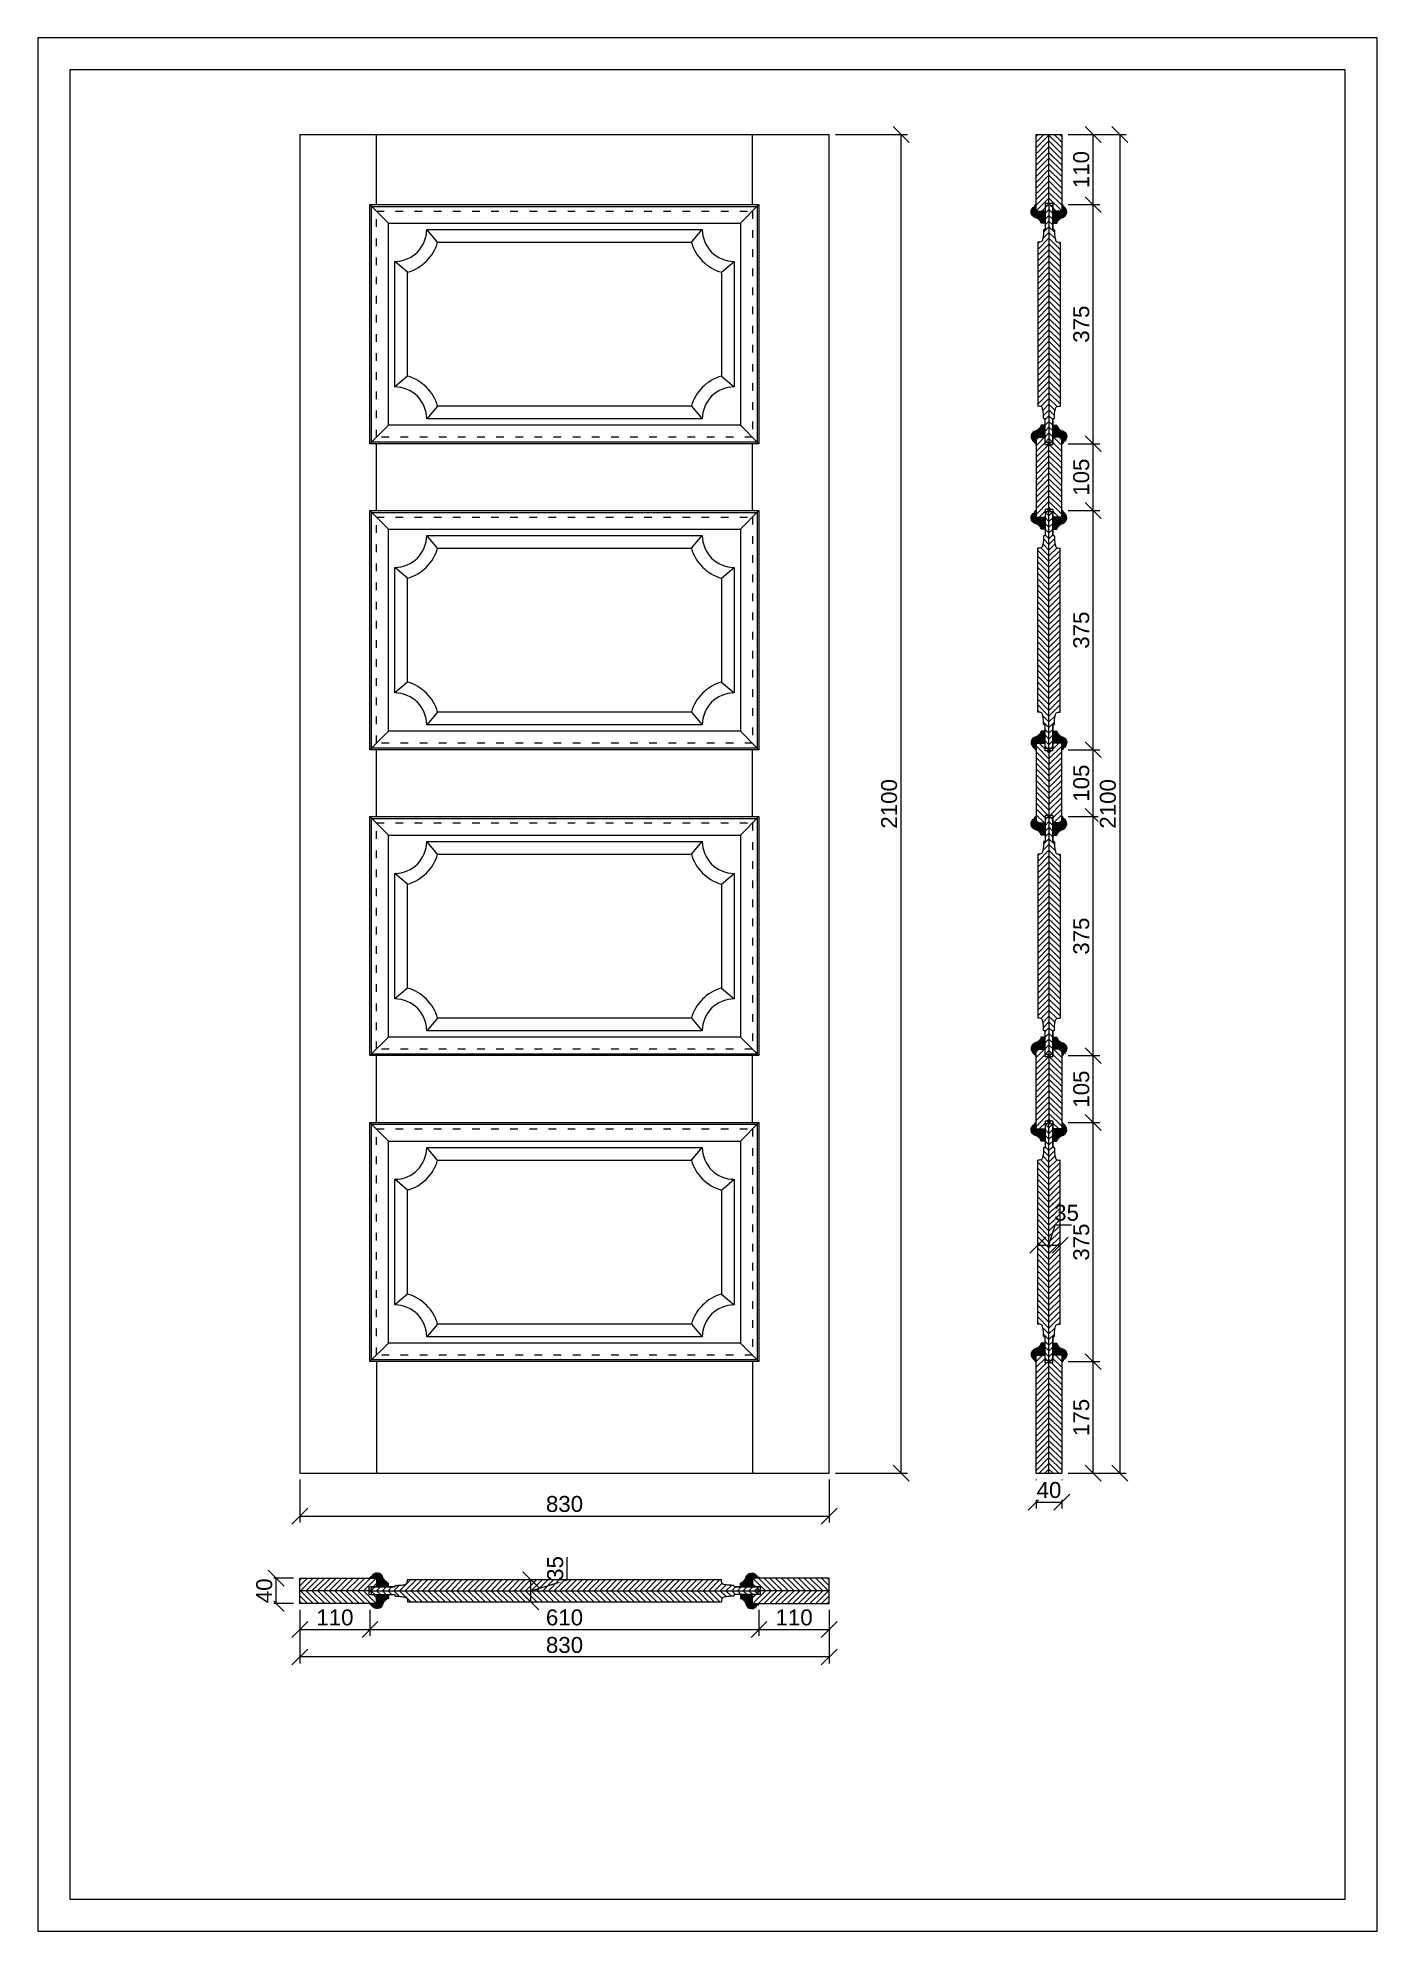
# Model space of a CAD drawing. Header units: millimetres. Extents: x 2078 to 4178, y 537 to 3507.
import ezdxf

# ---------------------------------------------------------------- set-up
doc = ezdxf.new("R2010")
doc.units = ezdxf.units.MM
doc.linetypes.add('ACAD_ISO03W100', pattern=[30, 12, -18])
for name, color, linetype, lineweight in [('图框', 7, 'Continuous', 13), ('填充', 8, 'Continuous', 5), ('标准家私', 4, 'Continuous', 20), ('标注', 2, 'Continuous', 9)]:
    doc.layers.add(name, color=color, linetype=linetype, lineweight=lineweight)
doc.styles.get("Standard").update_dxf_attribs({"font": 'arial.ttf'})
pattern_1 = [(45, (-12214.2815, 7230.014), (-1.12253202, 1.12253202), [])]
pattern_2 = [(135, (18022.0196, 7230.014), (1.12253202, 1.12253202), [])]
pattern_3 = [(315, (3635.635, 3355.259), (4.490128, 4.490128), [])]
pattern_4 = [(315, (9822.8235, 18058.4096), (1.12253202, 1.12253202), [])]
pattern_5 = [(45, (9822.8235, -11942.8915), (1.12253202, -1.12253202), [])]
pattern_6 = [(45, (9822.8235, -12422.8915), (1.12253202, -1.12253202), [])]
pattern_7 = [(315, (9822.8235, 17578.4096), (1.12253202, 1.12253202), [])]
pattern_8 = [(315, (9822.8235, 17098.4096), (1.12253202, 1.12253202), [])]
pattern_9 = [(45, (9822.8235, -12902.8915), (1.12253202, -1.12253202), [])]
pattern_10 = [(45, (9822.8235, -13382.8915), (1.12253202, -1.12253202), [])]
pattern_11 = [(315, (9822.8235, 16618.4096), (1.12253202, 1.12253202), [])]
pattern_12 = [(225, (3691.627, 3355.259), (-4.490128, 4.490128), [])]

# ---------------------------------------------------------------- blocks, each defined once
blk = doc.blocks.new('_Oblique')
at = {"color": 0, "linetype": 'ByBlock', "lineweight": -2}
blk.add_line((-0.5, -0.5), (0.5, 0.5), dxfattribs=at)

msp = doc.modelspace()

# ---------------------------------------------------------------- hatches: boundary and pattern name
at = {"layer": '填充'}
h = msp.add_hatch(dxfattribs=at)
h.set_pattern_fill('ANSI31', color=0, scale=2, angle=-90, style=0)
h.set_pattern_definition(pattern_12)
h.paths.add_polyline_path([(3643.6, 3235.3), (3643.6, 3355.3), (3663.6, 3355.3), (3663.6, 3247.3), (3657.6, 3247.3), (3657.6, 3235.3)])
h = msp.add_hatch(dxfattribs=at)
h.set_pattern_fill('ANSI31', color=0, scale=2, angle=-90, style=0)
h.set_pattern_definition(pattern_3)
h.paths.add_polyline_path([(3683.6, 3355.3), (3663.6, 3355.3), (3663.6, 3247.3), (3669.6, 3247.3), (3669.6, 3235.3), (3683.6, 3235.3)])
h = msp.add_hatch(dxfattribs=at)
h.set_pattern_fill('ANSI31', color=0, scale=0.5, angle=-90, style=0)
h.set_pattern_definition(pattern_4)
h.paths.add_polyline_path([(3655.6, 3226.7), (3657.6, 3226.7), (3657.6, 3235.3), (3655.6, 3235.3)])
edge = h.paths.add_edge_path()
edge.add_line((3643.6, 3245.3), (3643.6, 3233.3))
edge.add_line((3643.6, 3233.3), (3645.6, 3233.3))
edge.add_line((3645.6, 3233.3), (3645.6, 3235.3))
edge.add_line((3645.6, 3235.3), (3655.6, 3235.3))
edge.add_line((3655.6, 3235.3), (3655.6, 3224.7))
edge.add_line((3655.6, 3224.7), (3657.6, 3224.7))
edge.add_line((3657.6, 3224.7), (3657.6, 3219.3))
edge.add_arc((3654.6, 3219.3), 3, -90, 0, ccw=False)
edge.add_line((3654.6, 3216.3), (3651.5, 3216.3))
edge.add_arc((3639.8, 3213.2), 12.1, 14.7506, 73.4089)
edge.add_arc((3645, 3234), 9.33, 111.5599, 259.2156, ccw=False)
edge.add_line((3641.5, 3242.6), (3641.5, 3244))
edge.add_arc((3643.3, 3243.5), 1.8, 96.6772, 162.9321, ccw=False)
edge.add_line((3643, 3245.3), (3643.6, 3245.3))
h = msp.add_hatch(dxfattribs=at)
h.set_pattern_fill('ANSI31', color=0, scale=2, angle=-90, style=0)
h.set_pattern_definition(pattern_12)
edge = h.paths.add_edge_path()
edge.add_spline(control_points=[(3655.1, 2910.2), (3655.1, 2910.8), (3655.1, 2912.2), (3655.1, 2914.7), (3654.9, 2918), (3654.6, 2921.6), (3653.9, 2924.8), (3652.9, 2927.3), (3650.2, 2929.1), (3647.8, 2929.2), (3646.1, 2929.3)], knot_values=[0, 0, 0, 0, 1.581411, 4.372326, 7.44511, 11.644151, 15.060963, 17.31623, 19.450795, 24.317451, 24.317451, 24.317451, 24.317451], degree=3, periodic=0)
edge.add_line((3646.1, 2929.3), (3646.1, 3186.3))
edge.add_spline(control_points=[(3646.1, 3186.3), (3647.8, 3186.3), (3650.2, 3186.4), (3652.9, 3188.2), (3653.9, 3190.7), (3654.6, 3193.9), (3654.9, 3197.5), (3655.1, 3200.8), (3655.1, 3203.3), (3655.1, 3204.8), (3655.1, 3205.3)], knot_values=[0, 0, 0, 0, 4.866656, 7.001221, 9.256488, 12.6733, 16.872342, 19.945126, 22.736041, 24.317451, 24.317451, 24.317451, 24.317451], degree=3, periodic=0)
edge.add_arc((3656.1, 3205.3), 1, 90, 178.2395, ccw=False)
edge.add_line((3656.1, 3206.3), (3657.6, 3206.3))
edge.add_line((3657.6, 3206.3), (3657.6, 3220.3))
edge.add_line((3657.6, 3220.3), (3657.6, 3243.3))
edge.add_line((3657.6, 3243.3), (3663.6, 3243.3))
edge.add_line((3663.6, 3243.3), (3663.6, 2872.3))
edge.add_line((3663.6, 2872.3), (3657.6, 2872.3))
edge.add_line((3657.6, 2872.3), (3657.6, 2909.3))
edge.add_line((3657.6, 2909.3), (3656.1, 2909.3))
edge.add_arc((3656.1, 2910.3), 1, 181.7605, 270, ccw=False)
h = msp.add_hatch(dxfattribs=at)
h.set_pattern_fill('ANSI31', color=0, scale=2, angle=-90, style=0)
h.set_pattern_definition(pattern_3)
edge = h.paths.add_edge_path()
edge.add_spline(control_points=[(3681.1, 3186.3), (3679.5, 3186.3), (3677.1, 3186.4), (3674.4, 3188.2), (3673.4, 3190.7), (3672.7, 3193.9), (3672.4, 3197.5), (3672.2, 3200.8), (3672.1, 3203.3), (3672.1, 3204.8), (3672.1, 3205.3)], knot_values=[0, 0, 0, 0, 4.866656, 7.001221, 9.256488, 12.6733, 16.872342, 19.945126, 22.736041, 24.317451, 24.317451, 24.317451, 24.317451], degree=3, periodic=0)
edge.add_arc((3671.1, 3205.3), 1, 1.7605, 90)
edge.add_line((3671.1, 3206.3), (3669.6, 3206.3))
edge.add_line((3669.6, 3206.3), (3669.6, 3220.3))
edge.add_line((3669.6, 3220.3), (3669.6, 3243.3))
edge.add_line((3669.6, 3243.3), (3663.6, 3243.3))
edge.add_line((3663.6, 3243.3), (3663.6, 2872.3))
edge.add_line((3663.6, 2872.3), (3669.6, 2872.3))
edge.add_line((3669.6, 2872.3), (3669.6, 2909.3))
edge.add_line((3669.6, 2909.3), (3671.1, 2909.3))
edge.add_arc((3671.1, 2910.3), 1, -90, -1.7605)
edge.add_spline(control_points=[(3672.1, 2910.2), (3672.1, 2910.8), (3672.1, 2912.2), (3672.2, 2914.7), (3672.4, 2918), (3672.7, 2921.6), (3673.4, 2924.8), (3674.4, 2927.3), (3677.1, 2929.1), (3679.5, 2929.2), (3681.1, 2929.3)], knot_values=[0, 0, 0, 0, 1.581411, 4.372326, 7.44511, 11.644151, 15.060963, 17.31623, 19.450795, 24.317451, 24.317451, 24.317451, 24.317451], degree=3, periodic=0)
edge.add_line((3681.1, 2929.3), (3681.1, 3186.3))
h = msp.add_hatch(dxfattribs=at)
h.set_pattern_fill('ANSI31', color=0, scale=0.5, angle=-90, style=0)
h.set_pattern_definition(pattern_4)
edge = h.paths.add_edge_path()
edge.add_line((3681.6, 3233.3), (3681.6, 3235.3))
edge.add_line((3681.6, 3235.3), (3671.6, 3235.3))
edge.add_line((3671.6, 3235.3), (3671.6, 3224.7))
edge.add_line((3671.6, 3224.7), (3669.6, 3224.7))
edge.add_line((3669.6, 3224.7), (3669.6, 3219.3))
edge.add_arc((3672.6, 3219.3), 3, 180, 270)
edge.add_line((3672.6, 3216.3), (3675.8, 3216.3))
edge.add_arc((3687.5, 3213.2), 12.1, 106.5911, 165.2494, ccw=False)
edge.add_arc((3682.3, 3234), 9.33, -79.2156, 68.4401)
edge.add_line((3685.7, 3242.6), (3685.7, 3244))
edge.add_arc((3684, 3243.5), 1.8, 17.0679, 83.3228)
edge.add_line((3684.2, 3245.3), (3683.6, 3245.3))
edge.add_line((3683.6, 3245.3), (3683.6, 3233.3))
edge.add_line((3683.6, 3233.3), (3681.6, 3233.3))
h.paths.add_polyline_path([(3669.6, 3226.7), (3671.6, 3226.7), (3671.6, 3235.3), (3669.6, 3235.3)])
h = msp.add_hatch(dxfattribs=at)
h.set_pattern_fill('ANSI31', color=0, scale=0.5, angle=-90, style=0)
h.set_pattern_definition(pattern_5)
h.paths.add_polyline_path([(3655.6, 2888.8), (3657.6, 2888.8), (3657.6, 2880.3), (3655.6, 2880.3)])
edge = h.paths.add_edge_path()
edge.add_line((3643.6, 2870.3), (3643.6, 2882.3))
edge.add_line((3643.6, 2882.3), (3645.6, 2882.3))
edge.add_line((3645.6, 2882.3), (3645.6, 2880.3))
edge.add_line((3645.6, 2880.3), (3655.6, 2880.3))
edge.add_line((3655.6, 2880.3), (3655.6, 2890.8))
edge.add_line((3655.6, 2890.8), (3657.6, 2890.8))
edge.add_line((3657.6, 2890.8), (3657.6, 2896.3))
edge.add_arc((3654.6, 2896.3), 3, 360, 450)
edge.add_line((3654.6, 2899.3), (3651.5, 2899.3))
edge.add_arc((3639.8, 2902.3), 12.1, 286.5911, 345.2494, ccw=False)
edge.add_arc((3645, 2881.6), 9.33, 100.7844, 248.4401)
edge.add_line((3641.5, 2872.9), (3641.5, 2871.5))
edge.add_arc((3643.3, 2872), 1.8, 197.0679, 263.3228)
edge.add_line((3643, 2870.3), (3643.6, 2870.3))
h = msp.add_hatch(dxfattribs=at)
h.set_pattern_fill('ANSI31', color=0, scale=0.5, angle=-90, style=0)
h.set_pattern_definition(pattern_5)
edge = h.paths.add_edge_path()
edge.add_line((3681.6, 2882.3), (3681.6, 2880.3))
edge.add_line((3681.6, 2880.3), (3671.6, 2880.3))
edge.add_line((3671.6, 2880.3), (3671.6, 2890.8))
edge.add_line((3671.6, 2890.8), (3669.6, 2890.8))
edge.add_line((3669.6, 2890.8), (3669.6, 2896.3))
edge.add_arc((3672.6, 2896.3), 3, 90, 180, ccw=False)
edge.add_line((3672.6, 2899.3), (3675.8, 2899.3))
edge.add_arc((3687.5, 2902.3), 12.1, 194.7506, 253.4089)
edge.add_arc((3682.3, 2881.6), 9.33, 291.5599, 439.2156, ccw=False)
edge.add_line((3685.7, 2872.9), (3685.7, 2871.5))
edge.add_arc((3684, 2872), 1.8, 276.6772, 342.9321, ccw=False)
edge.add_line((3684.2, 2870.3), (3683.6, 2870.3))
edge.add_line((3683.6, 2870.3), (3683.6, 2882.3))
edge.add_line((3683.6, 2882.3), (3681.6, 2882.3))
h.paths.add_polyline_path([(3669.6, 2888.8), (3671.6, 2888.8), (3671.6, 2880.3), (3669.6, 2880.3)])
h = msp.add_hatch(dxfattribs=at)
h.set_pattern_fill('ANSI31', color=0, scale=2, angle=-90, style=0)
h.set_pattern_definition(pattern_12)
h.paths.add_polyline_path([(3643.6, 2755.3), (3643.6, 2880.3), (3657.6, 2880.3), (3657.6, 2872.3), (3657.6, 2868.3), (3663.6, 2868.3), (3663.6, 2767.3), (3657.6, 2767.3), (3657.6, 2755.3)])
h = msp.add_hatch(dxfattribs=at)
h.set_pattern_fill('ANSI31', color=0, scale=2, angle=-90, style=0)
h.set_pattern_definition(pattern_3)
h.paths.add_polyline_path([(3663.6, 2767.3), (3669.6, 2767.3), (3669.6, 2755.3), (3683.6, 2755.3), (3683.6, 2880.3), (3669.6, 2880.3), (3669.6, 2872.3), (3669.6, 2868.3), (3663.6, 2868.3)])
h = msp.add_hatch(dxfattribs=at)
h.set_pattern_fill('ANSI31', color=0, scale=0.5, angle=-90, style=0)
h.set_pattern_definition(pattern_7)
h.paths.add_polyline_path([(3655.6, 2746.7), (3657.6, 2746.7), (3657.6, 2755.3), (3655.6, 2755.3)])
edge = h.paths.add_edge_path()
edge.add_line((3643.6, 2765.3), (3643.6, 2753.3))
edge.add_line((3643.6, 2753.3), (3645.6, 2753.3))
edge.add_line((3645.6, 2753.3), (3645.6, 2755.3))
edge.add_line((3645.6, 2755.3), (3655.6, 2755.3))
edge.add_line((3655.6, 2755.3), (3655.6, 2744.7))
edge.add_line((3655.6, 2744.7), (3657.6, 2744.7))
edge.add_line((3657.6, 2744.7), (3657.6, 2739.3))
edge.add_arc((3654.6, 2739.3), 3, -90, 0, ccw=False)
edge.add_line((3654.6, 2736.3), (3651.5, 2736.3))
edge.add_arc((3639.8, 2733.2), 12.1, 14.7506, 73.4089)
edge.add_arc((3645, 2754), 9.33, 111.5599, 259.2156, ccw=False)
edge.add_line((3641.5, 2762.6), (3641.5, 2764))
edge.add_arc((3643.3, 2763.5), 1.8, 96.6772, 162.9321, ccw=False)
edge.add_line((3643, 2765.3), (3643.6, 2765.3))
h = msp.add_hatch(dxfattribs=at)
h.set_pattern_fill('ANSI31', color=0, scale=2, angle=-90, style=0)
h.set_pattern_definition([(135, (3691.627, 2280.259), (-4.49013, -4.49013), [])])
edge = h.paths.add_edge_path()
edge.add_spline(control_points=[(3655.1, 2725.3), (3655.1, 2724.8), (3655.1, 2723.3), (3655.1, 2720.8), (3654.9, 2717.5), (3654.6, 2713.9), (3653.9, 2710.7), (3652.9, 2708.2), (3650.2, 2706.4), (3647.8, 2706.3), (3646.1, 2706.3)], knot_values=[0, 0, 0, 0, 1.581411, 4.372326, 7.44511, 11.644151, 15.060963, 17.31623, 19.450795, 24.317451, 24.317451, 24.317451, 24.317451], degree=3, periodic=0)
edge.add_line((3646.1, 2706.3), (3646.1, 2449.3))
edge.add_spline(control_points=[(3646.1, 2449.3), (3647.8, 2449.2), (3650.2, 2449.1), (3652.9, 2447.3), (3653.9, 2444.8), (3654.6, 2441.6), (3654.9, 2438), (3655.1, 2434.7), (3655.1, 2432.2), (3655.1, 2430.8), (3655.1, 2430.2)], knot_values=[0, 0, 0, 0, 4.866656, 7.001221, 9.256488, 12.6733, 16.872342, 19.945126, 22.736041, 24.317451, 24.317451, 24.317451, 24.317451], degree=3, periodic=0)
edge.add_arc((3656.1, 2430.3), 1, 181.7605, 270)
edge.add_line((3656.1, 2429.3), (3657.6, 2429.3))
edge.add_line((3657.6, 2429.3), (3657.6, 2415.2))
edge.add_line((3657.6, 2415.2), (3657.6, 2392.3))
edge.add_line((3657.6, 2392.3), (3663.6, 2392.3))
edge.add_line((3663.6, 2392.3), (3663.6, 2763.3))
edge.add_line((3663.6, 2763.3), (3657.6, 2763.3))
edge.add_line((3657.6, 2763.3), (3657.6, 2726.3))
edge.add_line((3657.6, 2726.3), (3656.1, 2726.3))
edge.add_arc((3656.1, 2725.3), 1, 90, 178.2395)
h = msp.add_hatch(dxfattribs=at)
h.set_pattern_fill('ANSI31', color=0, scale=2, angle=-90, style=0)
h.set_pattern_definition([(45, (3635.635, 2280.259), (4.49013, -4.49013), [])])
edge = h.paths.add_edge_path()
edge.add_spline(control_points=[(3672.1, 2725.3), (3672.1, 2724.8), (3672.1, 2723.3), (3672.2, 2720.8), (3672.4, 2717.5), (3672.7, 2713.9), (3673.4, 2710.7), (3674.4, 2708.2), (3677.1, 2706.4), (3679.5, 2706.3), (3681.1, 2706.3)], knot_values=[0, 0, 0, 0, 1.581411, 4.372326, 7.44511, 11.644151, 15.060963, 17.31623, 19.450795, 24.317451, 24.317451, 24.317451, 24.317451], degree=3, periodic=0)
edge.add_line((3681.1, 2706.3), (3681.1, 2449.3))
edge.add_spline(control_points=[(3681.1, 2449.3), (3679.5, 2449.2), (3677.1, 2449.1), (3674.4, 2447.3), (3673.4, 2444.8), (3672.7, 2441.6), (3672.4, 2438), (3672.2, 2434.7), (3672.1, 2432.2), (3672.1, 2430.8), (3672.1, 2430.2)], knot_values=[0, 0, 0, 0, 4.866656, 7.001221, 9.256488, 12.6733, 16.872342, 19.945126, 22.736041, 24.317451, 24.317451, 24.317451, 24.317451], degree=3, periodic=0)
edge.add_arc((3671.1, 2430.3), 1, 270, 358.2395, ccw=False)
edge.add_line((3671.1, 2429.3), (3669.6, 2429.3))
edge.add_line((3669.6, 2429.3), (3669.6, 2415.2))
edge.add_line((3669.6, 2415.2), (3669.6, 2392.3))
edge.add_line((3669.6, 2392.3), (3663.6, 2392.3))
edge.add_line((3663.6, 2392.3), (3663.6, 2763.3))
edge.add_line((3663.6, 2763.3), (3669.6, 2763.3))
edge.add_line((3669.6, 2763.3), (3669.6, 2726.3))
edge.add_line((3669.6, 2726.3), (3671.1, 2726.3))
edge.add_arc((3671.1, 2725.3), 1, 361.7605, 450, ccw=False)
h = msp.add_hatch(dxfattribs=at)
h.set_pattern_fill('ANSI31', color=0, scale=0.5, angle=-90, style=0)
h.set_pattern_definition(pattern_7)
edge = h.paths.add_edge_path()
edge.add_line((3681.6, 2753.3), (3681.6, 2755.3))
edge.add_line((3681.6, 2755.3), (3671.6, 2755.3))
edge.add_line((3671.6, 2755.3), (3671.6, 2744.7))
edge.add_line((3671.6, 2744.7), (3669.6, 2744.7))
edge.add_line((3669.6, 2744.7), (3669.6, 2739.3))
edge.add_arc((3672.6, 2739.3), 3, 180, 270)
edge.add_line((3672.6, 2736.3), (3675.8, 2736.3))
edge.add_arc((3687.5, 2733.2), 12.1, 106.5911, 165.2494, ccw=False)
edge.add_arc((3682.3, 2754), 9.33, -79.2156, 68.4401)
edge.add_line((3685.7, 2762.6), (3685.7, 2764))
edge.add_arc((3684, 2763.5), 1.8, 17.0679, 83.3228)
edge.add_line((3684.2, 2765.3), (3683.6, 2765.3))
edge.add_line((3683.6, 2765.3), (3683.6, 2753.3))
edge.add_line((3683.6, 2753.3), (3681.6, 2753.3))
h.paths.add_polyline_path([(3669.6, 2746.7), (3671.6, 2746.7), (3671.6, 2755.3), (3669.6, 2755.3)])
h = msp.add_hatch(dxfattribs=at)
h.set_pattern_fill('ANSI31', color=0, scale=0.5, angle=-90, style=0)
h.set_pattern_definition(pattern_6)
h.paths.add_polyline_path([(3655.6, 2408.8), (3657.6, 2408.8), (3657.6, 2400.3), (3655.6, 2400.3)])
edge = h.paths.add_edge_path()
edge.add_line((3643.6, 2390.3), (3643.6, 2402.3))
edge.add_line((3643.6, 2402.3), (3645.6, 2402.3))
edge.add_line((3645.6, 2402.3), (3645.6, 2400.3))
edge.add_line((3645.6, 2400.3), (3655.6, 2400.3))
edge.add_line((3655.6, 2400.3), (3655.6, 2410.8))
edge.add_line((3655.6, 2410.8), (3657.6, 2410.8))
edge.add_line((3657.6, 2410.8), (3657.6, 2416.3))
edge.add_arc((3654.6, 2416.3), 3, 360, 450)
edge.add_line((3654.6, 2419.3), (3651.5, 2419.3))
edge.add_arc((3639.8, 2422.3), 12.1, 286.5911, 345.2494, ccw=False)
edge.add_arc((3645, 2401.6), 9.33, 100.7844, 248.4401)
edge.add_line((3641.5, 2392.9), (3641.5, 2391.5))
edge.add_arc((3643.3, 2392), 1.8, 197.0679, 263.3228)
edge.add_line((3643, 2390.3), (3643.6, 2390.3))
h = msp.add_hatch(dxfattribs=at)
h.set_pattern_fill('ANSI31', color=0, scale=0.5, angle=-90, style=0)
h.set_pattern_definition(pattern_6)
edge = h.paths.add_edge_path()
edge.add_line((3681.6, 2402.3), (3681.6, 2400.3))
edge.add_line((3681.6, 2400.3), (3671.6, 2400.3))
edge.add_line((3671.6, 2400.3), (3671.6, 2410.8))
edge.add_line((3671.6, 2410.8), (3669.6, 2410.8))
edge.add_line((3669.6, 2410.8), (3669.6, 2416.3))
edge.add_arc((3672.6, 2416.3), 3, 90, 180, ccw=False)
edge.add_line((3672.6, 2419.3), (3675.8, 2419.3))
edge.add_arc((3687.5, 2422.3), 12.1, 194.7506, 253.4089)
edge.add_arc((3682.3, 2401.6), 9.33, 291.5599, 439.2156, ccw=False)
edge.add_line((3685.7, 2392.9), (3685.7, 2391.5))
edge.add_arc((3684, 2392), 1.8, 276.6772, 342.9321, ccw=False)
edge.add_line((3684.2, 2390.3), (3683.6, 2390.3))
edge.add_line((3683.6, 2390.3), (3683.6, 2402.3))
edge.add_line((3683.6, 2402.3), (3681.6, 2402.3))
h.paths.add_polyline_path([(3669.6, 2408.8), (3671.6, 2408.8), (3671.6, 2400.3), (3669.6, 2400.3)])
h = msp.add_hatch(dxfattribs=at)
h.set_pattern_fill('ANSI31', color=0, scale=2, angle=-90, style=0)
h.set_pattern_definition([(135, (3691.627, 1800.259), (-4.49013, -4.49013), [])])
h.paths.add_polyline_path([(3643.6, 2400.3), (3643.6, 2275.3), (3657.6, 2275.3), (3657.6, 2283.3), (3657.6, 2287.3), (3663.6, 2287.3), (3663.6, 2388.3), (3657.6, 2388.3), (3657.6, 2400.3)])
h = msp.add_hatch(dxfattribs=at)
h.set_pattern_fill('ANSI31', color=0, scale=2, angle=-90, style=0)
h.set_pattern_definition([(45, (3635.635, 1800.259), (4.49013, -4.49013), [])])
h.paths.add_polyline_path([(3683.6, 2400.3), (3683.6, 2275.3), (3669.6, 2275.3), (3669.6, 2283.3), (3669.6, 2287.3), (3663.6, 2287.3), (3663.6, 2388.3), (3669.6, 2388.3), (3669.6, 2400.3)])
h = msp.add_hatch(dxfattribs=at)
h.set_pattern_fill('ANSI31', color=0, scale=0.5, angle=-90, style=0)
h.set_pattern_definition(pattern_8)
h.paths.add_polyline_path([(3655.6, 2266.7), (3657.6, 2266.7), (3657.6, 2275.3), (3655.6, 2275.3)])
edge = h.paths.add_edge_path()
edge.add_line((3643.6, 2285.3), (3643.6, 2273.3))
edge.add_line((3643.6, 2273.3), (3645.6, 2273.3))
edge.add_line((3645.6, 2273.3), (3645.6, 2275.3))
edge.add_line((3645.6, 2275.3), (3655.6, 2275.3))
edge.add_line((3655.6, 2275.3), (3655.6, 2264.7))
edge.add_line((3655.6, 2264.7), (3657.6, 2264.7))
edge.add_line((3657.6, 2264.7), (3657.6, 2259.3))
edge.add_arc((3654.6, 2259.3), 3, -90, 0, ccw=False)
edge.add_line((3654.6, 2256.3), (3651.5, 2256.3))
edge.add_arc((3639.8, 2253.2), 12.1, 14.7506, 73.4089)
edge.add_arc((3645, 2274), 9.33, 111.5599, 259.2156, ccw=False)
edge.add_line((3641.5, 2282.6), (3641.5, 2284))
edge.add_arc((3643.3, 2283.5), 1.8, 96.6772, 162.9321, ccw=False)
edge.add_line((3643, 2285.3), (3643.6, 2285.3))
h = msp.add_hatch(dxfattribs=at)
h.set_pattern_fill('ANSI31', color=0, scale=2, angle=-90, style=0)
h.set_pattern_definition([(225, (3691.627, 2395.259), (-4.49013, 4.49013), [])])
edge = h.paths.add_edge_path()
edge.add_spline(control_points=[(3655.1, 1950.2), (3655.1, 1950.8), (3655.1, 1952.2), (3655.1, 1954.7), (3654.9, 1958), (3654.6, 1961.6), (3653.9, 1964.8), (3652.9, 1967.3), (3650.2, 1969.1), (3647.8, 1969.2), (3646.1, 1969.3)], knot_values=[0, 0, 0, 0, 1.581411, 4.372326, 7.44511, 11.644151, 15.060963, 17.31623, 19.450795, 24.317451, 24.317451, 24.317451, 24.317451], degree=3, periodic=0)
edge.add_line((3646.1, 1969.3), (3646.1, 2226.3))
edge.add_spline(control_points=[(3646.1, 2226.3), (3647.8, 2226.3), (3650.2, 2226.4), (3652.9, 2228.2), (3653.9, 2230.7), (3654.6, 2233.9), (3654.9, 2237.5), (3655.1, 2240.8), (3655.1, 2243.3), (3655.1, 2244.8), (3655.1, 2245.3)], knot_values=[0, 0, 0, 0, 4.866656, 7.001221, 9.256488, 12.6733, 16.872342, 19.945126, 22.736041, 24.317451, 24.317451, 24.317451, 24.317451], degree=3, periodic=0)
edge.add_arc((3656.1, 2245.3), 1, 90, 178.2395, ccw=False)
edge.add_line((3656.1, 2246.3), (3657.6, 2246.3))
edge.add_line((3657.6, 2246.3), (3657.6, 2260.3))
edge.add_line((3657.6, 2260.3), (3657.6, 2283.3))
edge.add_line((3657.6, 2283.3), (3663.6, 2283.3))
edge.add_line((3663.6, 2283.3), (3663.6, 1912.3))
edge.add_line((3663.6, 1912.3), (3657.6, 1912.3))
edge.add_line((3657.6, 1912.3), (3657.6, 1949.3))
edge.add_line((3657.6, 1949.3), (3656.1, 1949.3))
edge.add_arc((3656.1, 1950.3), 1, 181.7605, 270, ccw=False)
h = msp.add_hatch(dxfattribs=at)
h.set_pattern_fill('ANSI31', color=0, scale=2, angle=-90, style=0)
h.set_pattern_definition([(315, (3635.635, 2395.259), (4.49013, 4.49013), [])])
edge = h.paths.add_edge_path()
edge.add_spline(control_points=[(3672.1, 1950.2), (3672.1, 1950.8), (3672.1, 1952.2), (3672.2, 1954.7), (3672.4, 1958), (3672.7, 1961.6), (3673.4, 1964.8), (3674.4, 1967.3), (3677.1, 1969.1), (3679.5, 1969.2), (3681.1, 1969.3)], knot_values=[0, 0, 0, 0, 1.581411, 4.372326, 7.44511, 11.644151, 15.060963, 17.31623, 19.450795, 24.317451, 24.317451, 24.317451, 24.317451], degree=3, periodic=0)
edge.add_line((3681.1, 1969.3), (3681.1, 2226.3))
edge.add_spline(control_points=[(3681.1, 2226.3), (3679.5, 2226.3), (3677.1, 2226.4), (3674.4, 2228.2), (3673.4, 2230.7), (3672.7, 2233.9), (3672.4, 2237.5), (3672.2, 2240.8), (3672.1, 2243.3), (3672.1, 2244.8), (3672.1, 2245.3)], knot_values=[0, 0, 0, 0, 4.866656, 7.001221, 9.256488, 12.6733, 16.872342, 19.945126, 22.736041, 24.317451, 24.317451, 24.317451, 24.317451], degree=3, periodic=0)
edge.add_arc((3671.1, 2245.3), 1, 1.7605, 90)
edge.add_line((3671.1, 2246.3), (3669.6, 2246.3))
edge.add_line((3669.6, 2246.3), (3669.6, 2260.3))
edge.add_line((3669.6, 2260.3), (3669.6, 2283.3))
edge.add_line((3669.6, 2283.3), (3663.6, 2283.3))
edge.add_line((3663.6, 2283.3), (3663.6, 1912.3))
edge.add_line((3663.6, 1912.3), (3669.6, 1912.3))
edge.add_line((3669.6, 1912.3), (3669.6, 1949.3))
edge.add_line((3669.6, 1949.3), (3671.1, 1949.3))
edge.add_arc((3671.1, 1950.3), 1, -90, -1.7605)
h = msp.add_hatch(dxfattribs=at)
h.set_pattern_fill('ANSI31', color=0, scale=0.5, angle=-90, style=0)
h.set_pattern_definition(pattern_8)
edge = h.paths.add_edge_path()
edge.add_line((3681.6, 2273.3), (3681.6, 2275.3))
edge.add_line((3681.6, 2275.3), (3671.6, 2275.3))
edge.add_line((3671.6, 2275.3), (3671.6, 2264.7))
edge.add_line((3671.6, 2264.7), (3669.6, 2264.7))
edge.add_line((3669.6, 2264.7), (3669.6, 2259.3))
edge.add_arc((3672.6, 2259.3), 3, 180, 270)
edge.add_line((3672.6, 2256.3), (3675.8, 2256.3))
edge.add_arc((3687.5, 2253.2), 12.1, 106.5911, 165.2494, ccw=False)
edge.add_arc((3682.3, 2274), 9.33, -79.2156, 68.4401)
edge.add_line((3685.7, 2282.6), (3685.7, 2284))
edge.add_arc((3684, 2283.5), 1.8, 17.0679, 83.3228)
edge.add_line((3684.2, 2285.3), (3683.6, 2285.3))
edge.add_line((3683.6, 2285.3), (3683.6, 2273.3))
edge.add_line((3683.6, 2273.3), (3681.6, 2273.3))
h.paths.add_polyline_path([(3669.6, 2266.7), (3671.6, 2266.7), (3671.6, 2275.3), (3669.6, 2275.3)])
h = msp.add_hatch(dxfattribs=at)
h.set_pattern_fill('ANSI31', color=0, scale=0.5, angle=-90, style=0)
h.set_pattern_definition(pattern_9)
h.paths.add_polyline_path([(3655.6, 1928.8), (3657.6, 1928.8), (3657.6, 1920.3), (3655.6, 1920.3)])
edge = h.paths.add_edge_path()
edge.add_line((3643.6, 1910.3), (3643.6, 1922.3))
edge.add_line((3643.6, 1922.3), (3645.6, 1922.3))
edge.add_line((3645.6, 1922.3), (3645.6, 1920.3))
edge.add_line((3645.6, 1920.3), (3655.6, 1920.3))
edge.add_line((3655.6, 1920.3), (3655.6, 1930.8))
edge.add_line((3655.6, 1930.8), (3657.6, 1930.8))
edge.add_line((3657.6, 1930.8), (3657.6, 1936.3))
edge.add_arc((3654.6, 1936.3), 3, 360, 450)
edge.add_line((3654.6, 1939.3), (3651.5, 1939.3))
edge.add_arc((3639.8, 1942.3), 12.1, 286.5911, 345.2494, ccw=False)
edge.add_arc((3645, 1921.6), 9.33, 100.7844, 248.4401)
edge.add_line((3641.5, 1912.9), (3641.5, 1911.5))
edge.add_arc((3643.3, 1912), 1.8, 197.0679, 263.3228)
edge.add_line((3643, 1910.3), (3643.6, 1910.3))
h = msp.add_hatch(dxfattribs=at)
h.set_pattern_fill('ANSI31', color=0, scale=0.5, angle=-90, style=0)
h.set_pattern_definition(pattern_9)
edge = h.paths.add_edge_path()
edge.add_line((3681.6, 1922.3), (3681.6, 1920.3))
edge.add_line((3681.6, 1920.3), (3671.6, 1920.3))
edge.add_line((3671.6, 1920.3), (3671.6, 1930.8))
edge.add_line((3671.6, 1930.8), (3669.6, 1930.8))
edge.add_line((3669.6, 1930.8), (3669.6, 1936.3))
edge.add_arc((3672.6, 1936.3), 3, 90, 180, ccw=False)
edge.add_line((3672.6, 1939.3), (3675.8, 1939.3))
edge.add_arc((3687.5, 1942.3), 12.1, 194.7506, 253.4089)
edge.add_arc((3682.3, 1921.6), 9.33, 291.5599, 439.2156, ccw=False)
edge.add_line((3685.7, 1912.9), (3685.7, 1911.5))
edge.add_arc((3684, 1912), 1.8, 276.6772, 342.9321, ccw=False)
edge.add_line((3684.2, 1910.3), (3683.6, 1910.3))
edge.add_line((3683.6, 1910.3), (3683.6, 1922.3))
edge.add_line((3683.6, 1922.3), (3681.6, 1922.3))
h.paths.add_polyline_path([(3669.6, 1928.8), (3671.6, 1928.8), (3671.6, 1920.3), (3669.6, 1920.3)])
h = msp.add_hatch(dxfattribs=at)
h.set_pattern_fill('ANSI31', color=0, scale=2, angle=-90, style=0)
h.set_pattern_definition([(225, (3691.627, 2395.259), (-4.49013, 4.49013), [])])
h.paths.add_polyline_path([(3643.6, 1795.3), (3643.6, 1920.3), (3657.6, 1920.3), (3657.6, 1912.3), (3657.6, 1908.3), (3663.6, 1908.3), (3663.6, 1807.3), (3657.6, 1807.3), (3657.6, 1795.3)])
h = msp.add_hatch(dxfattribs=at)
h.set_pattern_fill('ANSI31', color=0, scale=2, angle=-90, style=0)
h.set_pattern_definition([(315, (3635.635, 2395.259), (4.49013, 4.49013), [])])
h.paths.add_polyline_path([(3683.6, 1795.3), (3683.6, 1920.3), (3669.6, 1920.3), (3669.6, 1912.3), (3669.6, 1908.3), (3663.6, 1908.3), (3663.6, 1807.3), (3669.6, 1807.3), (3669.6, 1795.3)])
h = msp.add_hatch(dxfattribs=at)
h.set_pattern_fill('ANSI31', color=0, scale=0.5, angle=-90, style=0)
h.set_pattern_definition(pattern_11)
h.paths.add_polyline_path([(3655.6, 1786.7), (3657.6, 1786.7), (3657.6, 1795.3), (3655.6, 1795.3)])
edge = h.paths.add_edge_path()
edge.add_line((3643.6, 1805.3), (3643.6, 1793.3))
edge.add_line((3643.6, 1793.3), (3645.6, 1793.3))
edge.add_line((3645.6, 1793.3), (3645.6, 1795.3))
edge.add_line((3645.6, 1795.3), (3655.6, 1795.3))
edge.add_line((3655.6, 1795.3), (3655.6, 1784.7))
edge.add_line((3655.6, 1784.7), (3657.6, 1784.7))
edge.add_line((3657.6, 1784.7), (3657.6, 1779.3))
edge.add_arc((3654.6, 1779.3), 3, -90, 0, ccw=False)
edge.add_line((3654.6, 1776.3), (3651.5, 1776.3))
edge.add_arc((3639.8, 1773.2), 12.1, 14.7506, 73.4089)
edge.add_arc((3645, 1794), 9.33, 111.5599, 259.2156, ccw=False)
edge.add_line((3641.5, 1802.6), (3641.5, 1804))
edge.add_arc((3643.3, 1803.5), 1.8, 96.6772, 162.9321, ccw=False)
edge.add_line((3643, 1805.3), (3643.6, 1805.3))
h = msp.add_hatch(dxfattribs=at)
h.set_pattern_fill('ANSI31', color=0, scale=0.5, angle=-90, style=0)
h.set_pattern_definition(pattern_11)
edge = h.paths.add_edge_path()
edge.add_line((3681.6, 1793.3), (3681.6, 1795.3))
edge.add_line((3681.6, 1795.3), (3671.6, 1795.3))
edge.add_line((3671.6, 1795.3), (3671.6, 1784.7))
edge.add_line((3671.6, 1784.7), (3669.6, 1784.7))
edge.add_line((3669.6, 1784.7), (3669.6, 1779.3))
edge.add_arc((3672.6, 1779.3), 3, 180, 270)
edge.add_line((3672.6, 1776.3), (3675.8, 1776.3))
edge.add_arc((3687.5, 1773.2), 12.1, 106.5911, 165.2494, ccw=False)
edge.add_arc((3682.3, 1794), 9.33, -79.2156, 68.4401)
edge.add_line((3685.7, 1802.6), (3685.7, 1804))
edge.add_arc((3684, 1803.5), 1.8, 17.0679, 83.3228)
edge.add_line((3684.2, 1805.3), (3683.6, 1805.3))
edge.add_line((3683.6, 1805.3), (3683.6, 1793.3))
edge.add_line((3683.6, 1793.3), (3681.6, 1793.3))
h.paths.add_polyline_path([(3669.6, 1786.7), (3671.6, 1786.7), (3671.6, 1795.3), (3669.6, 1795.3)])
h = msp.add_hatch(dxfattribs=at)
h.set_pattern_fill('ANSI31', color=0, scale=0.5, angle=-90, style=0)
h.set_pattern_definition(pattern_10)
h.paths.add_polyline_path([(3655.6, 1448.8), (3657.6, 1448.8), (3657.6, 1440.3), (3655.6, 1440.3)])
edge = h.paths.add_edge_path()
edge.add_line((3643.6, 1430.3), (3643.6, 1442.3))
edge.add_line((3643.6, 1442.3), (3645.6, 1442.3))
edge.add_line((3645.6, 1442.3), (3645.6, 1440.3))
edge.add_line((3645.6, 1440.3), (3655.6, 1440.3))
edge.add_line((3655.6, 1440.3), (3655.6, 1450.8))
edge.add_line((3655.6, 1450.8), (3657.6, 1450.8))
edge.add_line((3657.6, 1450.8), (3657.6, 1456.3))
edge.add_arc((3654.6, 1456.3), 3, 360, 450)
edge.add_line((3654.6, 1459.3), (3651.5, 1459.3))
edge.add_arc((3639.8, 1462.3), 12.1, 286.5911, 345.2494, ccw=False)
edge.add_arc((3645, 1441.6), 9.33, 100.7844, 248.4401)
edge.add_line((3641.5, 1432.9), (3641.5, 1431.5))
edge.add_arc((3643.3, 1432), 1.8, 197.0679, 263.3228)
edge.add_line((3643, 1430.3), (3643.6, 1430.3))
h = msp.add_hatch(dxfattribs=at)
h.set_pattern_fill('ANSI31', color=0, scale=0.5, angle=-90, style=0)
h.set_pattern_definition(pattern_10)
edge = h.paths.add_edge_path()
edge.add_line((3681.6, 1442.3), (3681.6, 1440.3))
edge.add_line((3681.6, 1440.3), (3671.6, 1440.3))
edge.add_line((3671.6, 1440.3), (3671.6, 1450.8))
edge.add_line((3671.6, 1450.8), (3669.6, 1450.8))
edge.add_line((3669.6, 1450.8), (3669.6, 1456.3))
edge.add_arc((3672.6, 1456.3), 3, 90, 180, ccw=False)
edge.add_line((3672.6, 1459.3), (3675.8, 1459.3))
edge.add_arc((3687.5, 1462.3), 12.1, 194.7506, 253.4089)
edge.add_arc((3682.3, 1441.6), 9.33, 291.5599, 439.2156, ccw=False)
edge.add_line((3685.7, 1432.9), (3685.7, 1431.5))
edge.add_arc((3684, 1432), 1.8, 276.6772, 342.9321, ccw=False)
edge.add_line((3684.2, 1430.3), (3683.6, 1430.3))
edge.add_line((3683.6, 1430.3), (3683.6, 1442.3))
edge.add_line((3683.6, 1442.3), (3681.6, 1442.3))
h.paths.add_polyline_path([(3669.6, 1448.8), (3671.6, 1448.8), (3671.6, 1440.3), (3669.6, 1440.3)])
h = msp.add_hatch(dxfattribs=at)
h.set_pattern_fill('ANSI31', color=0, scale=2, style=0)
h.set_pattern_definition([(45, (2488.869, 1042.8254), (-4.49013, 4.49013), [])])
h.paths.add_polyline_path([(2596.9, 1070.8), (2596.9, 1076.8), (2608.9, 1076.8), (2608.9, 1090.8), (2488.9, 1090.8), (2488.9, 1070.8)])
h = msp.add_hatch(dxfattribs=at)
h.set_pattern_fill('ANSI31', color=0, scale=0.5, style=0)
h.set_pattern_definition(pattern_1)
edge = h.paths.add_edge_path()
edge.add_line((2610.9, 1088.8), (2608.9, 1088.8))
edge.add_line((2608.9, 1088.8), (2608.9, 1078.8))
edge.add_line((2608.9, 1078.8), (2619.4, 1078.8))
edge.add_line((2619.4, 1078.8), (2619.4, 1076.8))
edge.add_line((2619.4, 1076.8), (2624.9, 1076.8))
edge.add_arc((2624.9, 1079.8), 3, 270, 360)
edge.add_line((2627.9, 1079.8), (2627.9, 1083))
edge.add_arc((2631, 1094.7), 12.1, 196.5911, 255.2494, ccw=False)
edge.add_arc((2610.2, 1089.5), 9.33, 10.7844, 158.4401)
edge.add_line((2601.5, 1092.9), (2600.1, 1092.9))
edge.add_arc((2600.7, 1091.2), 1.8, 107.0679, 173.3228)
edge.add_line((2598.9, 1091.4), (2598.9, 1090.8))
edge.add_line((2598.9, 1090.8), (2610.9, 1090.8))
edge.add_line((2610.9, 1090.8), (2610.9, 1088.8))
h.paths.add_polyline_path([(2617.4, 1076.8), (2617.4, 1078.8), (2608.9, 1078.8), (2608.9, 1076.8)])
h = msp.add_hatch(dxfattribs=at)
h.set_pattern_fill('ANSI31', color=0, scale=0.5, style=0)
h.set_pattern_definition(pattern_2)
edge = h.paths.add_edge_path()
edge.add_line((3196.9, 1088.8), (3198.9, 1088.8))
edge.add_line((3198.9, 1088.8), (3198.9, 1078.8))
edge.add_line((3198.9, 1078.8), (3188.3, 1078.8))
edge.add_line((3188.3, 1078.8), (3188.3, 1076.8))
edge.add_line((3188.3, 1076.8), (3182.9, 1076.8))
edge.add_arc((3182.9, 1079.8), 3, 180, 270, ccw=False)
edge.add_line((3179.9, 1079.8), (3179.9, 1083))
edge.add_arc((3176.8, 1094.7), 12.1, 284.7506, 343.4089)
edge.add_arc((3197.6, 1089.5), 9.33, 381.5599, 529.2156, ccw=False)
edge.add_line((3206.2, 1092.9), (3207.6, 1092.9))
edge.add_arc((3207.1, 1091.2), 1.8, 366.6772, 432.9321, ccw=False)
edge.add_line((3208.9, 1091.4), (3208.9, 1090.8))
edge.add_line((3208.9, 1090.8), (3196.9, 1090.8))
edge.add_line((3196.9, 1090.8), (3196.9, 1088.8))
h.paths.add_polyline_path([(3190.3, 1076.8), (3190.3, 1078.8), (3198.9, 1078.8), (3198.9, 1076.8)])
h = msp.add_hatch(dxfattribs=at)
h.set_pattern_fill('ANSI31', color=0, scale=2, style=0)
h.set_pattern_definition([(135, (3318.869, 1042.8254), (4.49013, 4.49013), [])])
h.paths.add_polyline_path([(3210.9, 1076.8), (3198.9, 1076.8), (3198.9, 1090.8), (3318.9, 1090.8), (3318.9, 1070.8), (3210.9, 1070.8)])
h = msp.add_hatch(dxfattribs=at)
h.set_pattern_fill('ANSI31', color=0, scale=0.5, style=0)
h.set_pattern_definition(pattern_1)
h.paths.add_polyline_path([(2617.4, 1062.8), (2617.4, 1064.8), (2608.9, 1064.8), (2608.9, 1062.8)])
edge = h.paths.add_edge_path()
edge.add_line((2598.9, 1050.8), (2610.9, 1050.8))
edge.add_line((2610.9, 1050.8), (2610.9, 1052.8))
edge.add_line((2610.9, 1052.8), (2608.9, 1052.8))
edge.add_line((2608.9, 1052.8), (2608.9, 1062.8))
edge.add_line((2608.9, 1062.8), (2619.4, 1062.8))
edge.add_line((2619.4, 1062.8), (2619.4, 1064.8))
edge.add_line((2619.4, 1064.8), (2624.9, 1064.8))
edge.add_arc((2624.9, 1061.8), 3, 0, 90, ccw=False)
edge.add_line((2627.9, 1061.8), (2627.9, 1058.7))
edge.add_arc((2631, 1046.9), 12.1, 104.7506, 163.4089)
edge.add_arc((2610.2, 1052.2), 9.33, 201.5599, 349.2156, ccw=False)
edge.add_line((2601.5, 1048.7), (2600.1, 1048.7))
edge.add_arc((2600.7, 1050.4), 1.8, 186.6772, 252.9321, ccw=False)
edge.add_line((2598.9, 1050.2), (2598.9, 1050.8))
h = msp.add_hatch(dxfattribs=at)
h.set_pattern_fill('ANSI31', color=0, scale=0.5, style=0)
h.set_pattern_definition(pattern_2)
h.paths.add_polyline_path([(3190.3, 1062.8), (3190.3, 1064.8), (3198.9, 1064.8), (3198.9, 1062.8)])
edge = h.paths.add_edge_path()
edge.add_line((3208.9, 1050.8), (3196.9, 1050.8))
edge.add_line((3196.9, 1050.8), (3196.9, 1052.8))
edge.add_line((3196.9, 1052.8), (3198.9, 1052.8))
edge.add_line((3198.9, 1052.8), (3198.9, 1062.8))
edge.add_line((3198.9, 1062.8), (3188.3, 1062.8))
edge.add_line((3188.3, 1062.8), (3188.3, 1064.8))
edge.add_line((3188.3, 1064.8), (3182.9, 1064.8))
edge.add_arc((3182.9, 1061.8), 3, 450, 540)
edge.add_line((3179.9, 1061.8), (3179.9, 1058.7))
edge.add_arc((3176.8, 1046.9), 12.1, 376.5911, 435.2494, ccw=False)
edge.add_arc((3197.6, 1052.2), 9.33, 190.7844, 338.4401)
edge.add_line((3206.2, 1048.7), (3207.6, 1048.7))
edge.add_arc((3207.1, 1050.4), 1.8, 287.0679, 353.3228)
edge.add_line((3208.9, 1050.2), (3208.9, 1050.8))
at = {"layer": '标准家私'}
for points in [[(3666.1, 3243.3), (3666.1, 3247.3), (3661.1, 3247.3), (3661.1, 3243.3)], [(3666.1, 2872.3), (3666.1, 2868.3), (3661.1, 2868.3), (3661.1, 2872.3)], [(3666.1, 2763.3), (3666.1, 2767.3), (3661.1, 2767.3), (3661.1, 2763.3)], [(3666.1, 2392.3), (3666.1, 2388.3), (3661.1, 2388.3), (3661.1, 2392.3)], [(3666.1, 2283.3), (3666.1, 2287.3), (3661.1, 2287.3), (3661.1, 2283.3)], [(3666.1, 1912.3), (3666.1, 1908.3), (3661.1, 1908.3), (3661.1, 1912.3)], [(3666.1, 1803.3), (3666.1, 1807.3), (3661.1, 1807.3), (3661.1, 1803.3)], [(3666.1, 1432.3), (3666.1, 1428.3), (3661.1, 1428.3), (3661.1, 1432.3)], [(2600.9, 1073.3), (2596.9, 1073.3), (2596.9, 1068.3), (2600.9, 1068.3)], [(3206.9, 1073.3), (3210.9, 1073.3), (3210.9, 1068.3), (3206.9, 1068.3)]]:
    msp.add_hatch(color=0, dxfattribs=at).paths.add_polyline_path(points)

# ---------------------------------------------------------------- linework, layer by layer
at = {"layer": '填充', "color": 0}
for p, q in [((2608.9, 3245.3), (2608.9, 3355.3)), ((3198.9, 3245.3), (3198.9, 3355.3)), ((2627.9, 3216.3), (2598.9, 3245.3)), ((2601.5, 2872.9), (2601.5, 3242.6)), ((2601.5, 3242.6), (3206.2, 3242.6)), ((3179.9, 3216.3), (3208.9, 3245.3)), ((3206.2, 3242.6), (3206.2, 2872.9)), ((2705, 3186.3), (2687.9, 3206.3)), ((3102.8, 3186.3), (3119.9, 3206.3)), ((2657.9, 3139.2), (2637.9, 3156.3)), ((3149.9, 3139.2), (3169.9, 3156.3)), ((2657.9, 2976.3), (2637.9, 2959.3)), ((3149.9, 2976.3), (3169.9, 2959.3)), ((2705, 2929.3), (2687.9, 2909.3)), ((3102.8, 2929.3), (3119.9, 2909.3)), ((2627.9, 2899.3), (2598.9, 2870.3)), ((3179.9, 2899.3), (3208.9, 2870.3)), ((3206.2, 2872.9), (2601.5, 2872.9)), ((2608.9, 2765.3), (2608.9, 2870.3)), ((3198.9, 2765.3), (3198.9, 2870.3)), ((2627.9, 2736.3), (2598.9, 2765.3)), ((2601.5, 2392.9), (2601.5, 2762.6)), ((2601.5, 2762.6), (3206.2, 2762.6)), ((3179.9, 2736.3), (3208.9, 2765.3)), ((3206.2, 2762.6), (3206.2, 2392.9)), ((2705, 2706.3), (2687.9, 2726.3)), ((3102.8, 2706.3), (3119.9, 2726.3)), ((2657.9, 2659.2), (2637.9, 2676.3)), ((3149.9, 2659.2), (3169.9, 2676.3)), ((2657.9, 2496.3), (2637.9, 2479.3)), ((3149.9, 2496.3), (3169.9, 2479.3)), ((2705, 2449.3), (2687.9, 2429.3)), ((3102.8, 2449.3), (3119.9, 2429.3)), ((2627.9, 2419.3), (2598.9, 2390.3)), ((3179.9, 2419.3), (3208.9, 2390.3)), ((3206.2, 2392.9), (2601.5, 2392.9)), ((2608.9, 2285.3), (2608.9, 2390.3)), ((3198.9, 2285.3), (3198.9, 2390.3)), ((2627.9, 2256.3), (2598.9, 2285.3)), ((2601.5, 1912.9), (2601.5, 2282.6)), ((2601.5, 2282.6), (3206.2, 2282.6)), ((3179.9, 2256.3), (3208.9, 2285.3)), ((3206.2, 2282.6), (3206.2, 1912.9)), ((2705, 2226.3), (2687.9, 2246.3)), ((3102.8, 2226.3), (3119.9, 2246.3)), ((2657.9, 2179.2), (2637.9, 2196.3)), ((3149.9, 2179.2), (3169.9, 2196.3)), ((2657.9, 2016.3), (2637.9, 1999.3)), ((3149.9, 2016.3), (3169.9, 1999.3)), ((2705, 1969.3), (2687.9, 1949.3)), ((3102.8, 1969.3), (3119.9, 1949.3)), ((2627.9, 1939.3), (2598.9, 1910.3)), ((3179.9, 1939.3), (3208.9, 1910.3)), ((3206.2, 1912.9), (2601.5, 1912.9)), ((2608.9, 1805.3), (2608.9, 1910.3)), ((3198.9, 1805.3), (3198.9, 1910.3)), ((2627.9, 1776.3), (2598.9, 1805.3)), ((2601.5, 1432.9), (2601.5, 1802.6)), ((2601.5, 1802.6), (3206.2, 1802.6)), ((3179.9, 1776.3), (3208.9, 1805.3)), ((3206.2, 1802.6), (3206.2, 1432.9)), ((2705, 1746.3), (2687.9, 1766.3)), ((3102.8, 1746.3), (3119.9, 1766.3)), ((2657.9, 1699.2), (2637.9, 1716.3)), ((3149.9, 1699.2), (3169.9, 1716.3)), ((2657.9, 1536.3), (2637.9, 1519.3)), ((3149.9, 1536.3), (3169.9, 1519.3)), ((2705, 1489.3), (2687.9, 1469.3)), ((3102.8, 1489.3), (3119.9, 1469.3)), ((2627.9, 1459.3), (2598.9, 1430.3)), ((3179.9, 1459.3), (3208.9, 1430.3)), ((3206.2, 1432.9), (2601.5, 1432.9)), ((2608.9, 1430.3), (2608.9, 1255.3)), ((3198.9, 1430.3), (3198.9, 1255.3))]:
    msp.add_line(p, q, dxfattribs=at)
at = {"layer": '填充', "color": 0, "linetype": 'ACAD_ISO03W100'}
for p, q in [((2608.9, 2880.3), (2608.9, 3235.3)), ((2608.9, 3235.3), (3198.9, 3235.3)), ((3198.9, 3235.3), (3198.9, 2880.3)), ((3198.9, 2880.3), (2608.9, 2880.3)), ((2608.9, 2400.3), (2608.9, 2755.3)), ((2608.9, 2755.3), (3198.9, 2755.3)), ((3198.9, 2755.3), (3198.9, 2400.3)), ((3198.9, 2400.3), (2608.9, 2400.3)), ((2608.9, 1920.3), (2608.9, 2275.3)), ((2608.9, 2275.3), (3198.9, 2275.3)), ((3198.9, 2275.3), (3198.9, 1920.3)), ((3198.9, 1920.3), (2608.9, 1920.3)), ((2608.9, 1440.3), (2608.9, 1795.3)), ((2608.9, 1795.3), (3198.9, 1795.3)), ((3198.9, 1795.3), (3198.9, 1440.3)), ((3198.9, 1440.3), (2608.9, 1440.3))]:
    msp.add_line(p, q, dxfattribs=at)
at = {"layer": '标准家私', "color": 0}
for p, q in [((2488.9, 3355.3), (2488.9, 1255.3)), ((2488.9, 3355.3), (3318.9, 3355.3)), ((3318.9, 1255.3), (3318.9, 3355.3)), ((3643.6, 3355.3), (3683.6, 3355.3)), ((3643.6, 3235.3), (3643.6, 3355.3)), ((3663.6, 3247.3), (3663.6, 3355.3)), ((3683.6, 3355.3), (3683.6, 3235.3)), ((3683.6, 3355.3), (3683.6, 3235.3)), ((2598.9, 2870.3), (2598.9, 3245.3)), ((2598.9, 3245.3), (3208.9, 3245.3)), ((3208.9, 3245.3), (3208.9, 2870.3)), ((3669.6, 3247.3), (3657.6, 3247.3)), ((3669.6, 3247.3), (3657.6, 3247.3)), ((3657.6, 3247.3), (3657.6, 3206.3)), ((3663.6, 3243.3), (3663.6, 2872.3)), ((3669.6, 3247.3), (3669.6, 3206.3)), ((2627.9, 2899.3), (2627.9, 3216.3)), ((2627.9, 3216.3), (3179.9, 3216.3)), ((3179.9, 3216.3), (3179.9, 2899.3)), ((3643.6, 3235.3), (3657.6, 3235.3)), ((3683.6, 3235.3), (3669.6, 3235.3)), ((3683.6, 3235.3), (3674.6, 3235.3)), ((3681.6, 3235.3), (3674.6, 3235.3)), ((2687.9, 3206.3), (3119.9, 3206.3)), ((2705, 3186.3), (3102.8, 3186.3)), ((2637.9, 2959.3), (2637.9, 3156.3)), ((3169.9, 3156.3), (3169.9, 2959.3)), ((2657.9, 2976.3), (2657.9, 3139.2)), ((3149.9, 3139.2), (3149.9, 2976.3)), ((3102.8, 2929.3), (2705, 2929.3)), ((3179.9, 2899.3), (2627.9, 2899.3)), ((3119.9, 2909.3), (2687.9, 2909.3)), ((3657.6, 2868.3), (3657.6, 2909.3)), ((3669.6, 2868.3), (3669.6, 2909.3)), ((3208.9, 2870.3), (2598.9, 2870.3)), ((3643.6, 2880.3), (3657.6, 2880.3)), ((3643.6, 2880.3), (3643.6, 2755.3)), ((3669.6, 2868.3), (3657.6, 2868.3)), ((3669.6, 2868.3), (3657.6, 2868.3)), ((3663.6, 2755.3), (3663.6, 2868.3)), ((3683.6, 2880.3), (3669.6, 2880.3)), ((3683.6, 2880.3), (3674.6, 2880.3)), ((3681.6, 2880.3), (3674.6, 2880.3)), ((3683.6, 2755.3), (3683.6, 2880.3)), ((3683.6, 2755.3), (3683.6, 2880.3)), ((2598.9, 2390.3), (2598.9, 2765.3)), ((2598.9, 2765.3), (3208.9, 2765.3)), ((3208.9, 2765.3), (3208.9, 2390.3)), ((3657.6, 2767.3), (3657.6, 2726.3)), ((3669.6, 2767.3), (3657.6, 2767.3)), ((3669.6, 2767.3), (3657.6, 2767.3)), ((3663.6, 2392.3), (3663.6, 2763.3)), ((3669.6, 2767.3), (3669.6, 2726.3)), ((2627.9, 2419.3), (2627.9, 2736.3)), ((2627.9, 2736.3), (3179.9, 2736.3)), ((3179.9, 2736.3), (3179.9, 2419.3)), ((3643.6, 2755.3), (3657.6, 2755.3)), ((3683.6, 2755.3), (3669.6, 2755.3)), ((3683.6, 2755.3), (3674.6, 2755.3)), ((3681.6, 2755.3), (3674.6, 2755.3)), ((2687.9, 2726.3), (3119.9, 2726.3)), ((2705, 2706.3), (3102.8, 2706.3)), ((2637.9, 2479.3), (2637.9, 2676.3)), ((3169.9, 2676.3), (3169.9, 2479.3)), ((2657.9, 2496.3), (2657.9, 2659.2)), ((3149.9, 2659.2), (3149.9, 2496.3)), ((3102.8, 2449.3), (2705, 2449.3)), ((3179.9, 2419.3), (2627.9, 2419.3)), ((3119.9, 2429.3), (2687.9, 2429.3)), ((3657.6, 2388.3), (3657.6, 2429.3)), ((3669.6, 2388.3), (3669.6, 2429.3)), ((3208.9, 2390.3), (2598.9, 2390.3)), ((3643.6, 2400.3), (3643.6, 2275.3)), ((3643.6, 2400.3), (3657.6, 2400.3)), ((3669.6, 2388.3), (3657.6, 2388.3)), ((3669.6, 2388.3), (3657.6, 2388.3)), ((3663.6, 2388.3), (3663.6, 2275.3)), ((3683.6, 2400.3), (3669.6, 2400.3)), ((3683.6, 2400.3), (3674.6, 2400.3)), ((3681.6, 2400.3), (3674.6, 2400.3)), ((3683.6, 2275.3), (3683.6, 2400.3)), ((3683.6, 2275.3), (3683.6, 2400.3)), ((3669.6, 2287.3), (3657.6, 2287.3)), ((3669.6, 2287.3), (3657.6, 2287.3)), ((3657.6, 2287.3), (3657.6, 2246.3)), ((3669.6, 2287.3), (3669.6, 2246.3)), ((2598.9, 1910.3), (2598.9, 2285.3)), ((2598.9, 2285.3), (3208.9, 2285.3)), ((3208.9, 2285.3), (3208.9, 1910.3)), ((3643.6, 2275.3), (3657.6, 2275.3)), ((3663.6, 2283.3), (3663.6, 1912.3)), ((3683.6, 2275.3), (3669.6, 2275.3)), ((3683.6, 2275.3), (3674.6, 2275.3)), ((3681.6, 2275.3), (3674.6, 2275.3)), ((2627.9, 1939.3), (2627.9, 2256.3)), ((2627.9, 2256.3), (3179.9, 2256.3)), ((2687.9, 2246.3), (3119.9, 2246.3)), ((3179.9, 2256.3), (3179.9, 1939.3)), ((2705, 2226.3), (3102.8, 2226.3)), ((2637.9, 1999.3), (2637.9, 2196.3)), ((2657.9, 2016.3), (2657.9, 2179.2)), ((3149.9, 2179.2), (3149.9, 2016.3)), ((3169.9, 2196.3), (3169.9, 1999.3)), ((3102.8, 1969.3), (2705, 1969.3)), ((3179.9, 1939.3), (2627.9, 1939.3)), ((3119.9, 1949.3), (2687.9, 1949.3)), ((3657.6, 1908.3), (3657.6, 1949.3)), ((3669.6, 1908.3), (3669.6, 1949.3)), ((3208.9, 1910.3), (2598.9, 1910.3)), ((3643.6, 1795.3), (3643.6, 1920.3)), ((3643.6, 1920.3), (3657.6, 1920.3)), ((3669.6, 1908.3), (3657.6, 1908.3)), ((3669.6, 1908.3), (3657.6, 1908.3)), ((3663.6, 1920.3), (3663.6, 1807.3)), ((3683.6, 1920.3), (3669.6, 1920.3)), ((3683.6, 1920.3), (3674.6, 1920.3)), ((3681.6, 1920.3), (3674.6, 1920.3)), ((3683.6, 1920.3), (3683.6, 1795.3)), ((3683.6, 1920.3), (3683.6, 1795.3)), ((2598.9, 1430.3), (2598.9, 1805.3)), ((2598.9, 1805.3), (3208.9, 1805.3)), ((3208.9, 1805.3), (3208.9, 1430.3)), ((3643.6, 1795.3), (3657.6, 1795.3)), ((3657.6, 1807.3), (3657.6, 1766.3)), ((3669.6, 1807.3), (3657.6, 1807.3)), ((3669.6, 1807.3), (3657.6, 1807.3)), ((3669.6, 1807.3), (3669.6, 1766.3)), ((3683.6, 1795.3), (3669.6, 1795.3)), ((3683.6, 1795.3), (3674.6, 1795.3)), ((3681.6, 1795.3), (3674.6, 1795.3)), ((2627.9, 1459.3), (2627.9, 1776.3)), ((2627.9, 1776.3), (3179.9, 1776.3)), ((2687.9, 1766.3), (3119.9, 1766.3)), ((3179.9, 1776.3), (3179.9, 1459.3)), ((2705, 1746.3), (3102.8, 1746.3)), ((2637.9, 1519.3), (2637.9, 1716.3)), ((2657.9, 1536.3), (2657.9, 1699.2)), ((3149.9, 1699.2), (3149.9, 1536.3)), ((3169.9, 1716.3), (3169.9, 1519.3)), ((3102.8, 1489.3), (2705, 1489.3)), ((3179.9, 1459.3), (2627.9, 1459.3)), ((3119.9, 1469.3), (2687.9, 1469.3)), ((3657.6, 1428.3), (3657.6, 1469.3)), ((3669.6, 1428.3), (3669.6, 1469.3)), ((3208.9, 1430.3), (2598.9, 1430.3)), ((3643.6, 1440.3), (3657.6, 1440.3)), ((3669.6, 1428.3), (3657.6, 1428.3)), ((3669.6, 1428.3), (3657.6, 1428.3)), ((3683.6, 1440.3), (3669.6, 1440.3)), ((3683.6, 1440.3), (3674.6, 1440.3)), ((3681.6, 1440.3), (3674.6, 1440.3)), ((2488.9, 1255.3), (3318.9, 1255.3)), ((2488.9, 1090.8), (2608.9, 1090.8)), ((2488.9, 1050.8), (2488.9, 1090.8)), ((2488.9, 1090.8), (2608.9, 1090.8)), ((2596.9, 1070.8), (2488.9, 1070.8)), ((2596.9, 1076.8), (2596.9, 1064.8)), ((2596.9, 1076.8), (2637.9, 1076.8)), ((2596.9, 1076.8), (2596.9, 1064.8)), ((2608.9, 1090.8), (2608.9, 1076.8)), ((2608.9, 1090.8), (2608.9, 1081.8)), ((2608.9, 1088.8), (2608.9, 1081.8)), ((3210.9, 1076.8), (3169.9, 1076.8)), ((3198.9, 1090.8), (3198.9, 1081.8)), ((3318.9, 1090.8), (3198.9, 1090.8)), ((3318.9, 1090.8), (3198.9, 1090.8)), ((3198.9, 1090.8), (3198.9, 1076.8)), ((3198.9, 1088.8), (3198.9, 1081.8)), ((3210.9, 1076.8), (3210.9, 1064.8)), ((3210.9, 1076.8), (3210.9, 1064.8)), ((3318.9, 1070.8), (3210.9, 1070.8)), ((3318.9, 1050.8), (3318.9, 1090.8)), ((2596.9, 1064.8), (2637.9, 1064.8)), ((2608.9, 1050.8), (2608.9, 1064.8)), ((3210.9, 1064.8), (3169.9, 1064.8)), ((3198.9, 1050.8), (3198.9, 1064.8))]:
    msp.add_line(p, q, dxfattribs=at)
for points in [[(3657.6, 3216.3), (3651.5, 3216.3, 0.261685), (3643.2, 3224.8, -0.751202), (3641.5, 3242.6), (3641.5, 3244, -0.297424), (3643, 3245.3), (3643.6, 3245.3)], [(3669.6, 3216.3), (3675.8, 3216.3, -0.261685), (3684, 3224.8, 0.751202), (3685.7, 3242.6), (3685.7, 3244, 0.297424), (3684.2, 3245.3), (3683.6, 3245.3)], [(3657.1, 3206.3), (3657.6, 3206.3), (3656.1, 3206.3, 0.405242), (3655.1, 3205.3)], [(3672.1, 3205.3, 0.405242), (3671.1, 3206.3), (3669.6, 3206.3), (3670.1, 3206.3)], [(3657.6, 2899.3), (3651.5, 2899.3, -0.261685), (3643.2, 2890.7, 0.751202), (3641.5, 2872.9), (3641.5, 2871.5, 0.297424), (3643, 2870.3), (3643.6, 2870.3)], [(3657.1, 2909.3), (3657.6, 2909.3), (3656.1, 2909.3, -0.405242), (3655.1, 2910.2)], [(3672.1, 2910.2, -0.405242), (3671.1, 2909.3), (3669.6, 2909.3), (3670.1, 2909.3)], [(3669.6, 2899.3), (3675.8, 2899.3, 0.261685), (3684, 2890.7, -0.751202), (3685.7, 2872.9), (3685.7, 2871.5, -0.297424), (3684.2, 2870.3), (3683.6, 2870.3)], [(3657.6, 2736.3), (3651.5, 2736.3, 0.261685), (3643.2, 2744.8, -0.751202), (3641.5, 2762.6), (3641.5, 2764, -0.297424), (3643, 2765.3), (3643.6, 2765.3)], [(3669.6, 2736.3), (3675.8, 2736.3, -0.261685), (3684, 2744.8, 0.751202), (3685.7, 2762.6), (3685.7, 2764, 0.297424), (3684.2, 2765.3), (3683.6, 2765.3)], [(3657.1, 2726.3), (3657.6, 2726.3), (3656.1, 2726.3, 0.405242), (3655.1, 2725.3)], [(3672.1, 2725.3, 0.405242), (3671.1, 2726.3), (3669.6, 2726.3), (3670.1, 2726.3)], [(3657.6, 2419.3), (3651.5, 2419.3, -0.261685), (3643.2, 2410.7, 0.751202), (3641.5, 2392.9), (3641.5, 2391.5, 0.297424), (3643, 2390.3), (3643.6, 2390.3)], [(3657.1, 2429.3), (3657.6, 2429.3), (3656.1, 2429.3, -0.405242), (3655.1, 2430.2)], [(3672.1, 2430.2, -0.405242), (3671.1, 2429.3), (3669.6, 2429.3), (3670.1, 2429.3)], [(3669.6, 2419.3), (3675.8, 2419.3, 0.261685), (3684, 2410.7, -0.751202), (3685.7, 2392.9), (3685.7, 2391.5, -0.297424), (3684.2, 2390.3), (3683.6, 2390.3)], [(3657.6, 2256.3), (3651.5, 2256.3, 0.261685), (3643.2, 2264.8, -0.751202), (3641.5, 2282.6), (3641.5, 2284, -0.297424), (3643, 2285.3), (3643.6, 2285.3)], [(3669.6, 2256.3), (3675.8, 2256.3, -0.261685), (3684, 2264.8, 0.751202), (3685.7, 2282.6), (3685.7, 2284, 0.297424), (3684.2, 2285.3), (3683.6, 2285.3)], [(3657.1, 2246.3), (3657.6, 2246.3), (3656.1, 2246.3, 0.405242), (3655.1, 2245.3)], [(3672.1, 2245.3, 0.405242), (3671.1, 2246.3), (3669.6, 2246.3), (3670.1, 2246.3)], [(3657.6, 1939.3), (3651.5, 1939.3, -0.261685), (3643.2, 1930.7, 0.751202), (3641.5, 1912.9), (3641.5, 1911.5, 0.297424), (3643, 1910.3), (3643.6, 1910.3)], [(3657.1, 1949.3), (3657.6, 1949.3), (3656.1, 1949.3, -0.405242), (3655.1, 1950.2)], [(3672.1, 1950.2, -0.405242), (3671.1, 1949.3), (3669.6, 1949.3), (3670.1, 1949.3)], [(3669.6, 1939.3), (3675.8, 1939.3, 0.261685), (3684, 1930.7, -0.751202), (3685.7, 1912.9), (3685.7, 1911.5, -0.297424), (3684.2, 1910.3), (3683.6, 1910.3)], [(3657.6, 1776.3), (3651.5, 1776.3, 0.261685), (3643.2, 1784.8, -0.751202), (3641.5, 1802.6), (3641.5, 1804, -0.297424), (3643, 1805.3), (3643.6, 1805.3)], [(3669.6, 1776.3), (3675.8, 1776.3, -0.261685), (3684, 1784.8, 0.751202), (3685.7, 1802.6), (3685.7, 1804, 0.297424), (3684.2, 1805.3), (3683.6, 1805.3)], [(3657.1, 1766.3), (3657.6, 1766.3), (3656.1, 1766.3, 0.405242), (3655.1, 1765.3)], [(3672.1, 1765.3, 0.405242), (3671.1, 1766.3), (3669.6, 1766.3), (3670.1, 1766.3)], [(3657.6, 1459.3), (3651.5, 1459.3, -0.261685), (3643.2, 1450.7, 0.751202), (3641.5, 1432.9), (3641.5, 1431.5, 0.297424), (3643, 1430.3), (3643.6, 1430.3)], [(3657.1, 1469.3), (3657.6, 1469.3), (3656.1, 1469.3, -0.405242), (3655.1, 1470.2)], [(3672.1, 1470.2, -0.405242), (3671.1, 1469.3), (3669.6, 1469.3), (3670.1, 1469.3)], [(3669.6, 1459.3), (3675.8, 1459.3, 0.261685), (3684, 1450.7, -0.751202), (3685.7, 1432.9), (3685.7, 1431.5, -0.297424), (3684.2, 1430.3), (3683.6, 1430.3)], [(2627.9, 1076.8), (2627.9, 1083, -0.261685), (2619.3, 1091.2, 0.751202), (2601.5, 1092.9), (2600.1, 1092.9, 0.297424), (2598.9, 1091.4), (2598.9, 1090.8)], [(2638.8, 1079.3, 0.405242), (2637.9, 1078.3), (2637.9, 1076.8), (2637.9, 1077.3)], [(3168.9, 1079.3, -0.405242), (3169.9, 1078.3), (3169.9, 1076.8), (3169.9, 1077.3)], [(3179.9, 1076.8), (3179.9, 1083, 0.261685), (3188.4, 1091.2, -0.751202), (3206.2, 1092.9), (3207.6, 1092.9, -0.297424), (3208.9, 1091.4), (3208.9, 1090.8)], [(2627.9, 1064.8), (2627.9, 1058.7, 0.261685), (2619.3, 1050.4, -0.751202), (2601.5, 1048.7), (2600.1, 1048.7, -0.297424), (2598.9, 1050.2), (2598.9, 1050.8)], [(2637.9, 1064.3), (2637.9, 1064.8), (2637.9, 1063.3, 0.405242), (2638.8, 1062.3)], [(3169.9, 1064.3), (3169.9, 1064.8), (3169.9, 1063.3, -0.405242), (3168.9, 1062.3)], [(3179.9, 1064.8), (3179.9, 1058.7, -0.261685), (3188.4, 1050.4, 0.751202), (3206.2, 1048.7), (3207.6, 1048.7, 0.297424), (3208.9, 1050.2), (3208.9, 1050.8)]]:
    msp.add_lwpolyline(points, format="xyb", dxfattribs=at)
for points in [[(3669.6, 3206.3), (3669.6, 3243.3), (3657.6, 3243.3), (3657.6, 3206.3)], [(3645.6, 3235.3), (3645.6, 3233.3), (3643.6, 3233.3), (3643.6, 3235.3)], [(3657.6, 3220.3), (3657.6, 3206.7)], [(3669.6, 3220.3), (3669.6, 3206.7)], [(3681.6, 3235.3), (3681.6, 3233.3), (3683.6, 3233.3), (3683.6, 3235.3)], [(3646.1, 3186.3), (3646.1, 2929.3)], [(3681.1, 3186.3), (3681.1, 2929.3)], [(3645.6, 2880.3), (3645.6, 2882.3), (3643.6, 2882.3), (3643.6, 2880.3)], [(3669.6, 2909.3), (3669.6, 2872.3), (3657.6, 2872.3), (3657.6, 2909.3)], [(3657.6, 2895.2), (3657.6, 2908.9)], [(3669.6, 2895.2), (3669.6, 2908.9)], [(3681.6, 2880.3), (3681.6, 2882.3), (3683.6, 2882.3), (3683.6, 2880.3)], [(3669.6, 2726.3), (3669.6, 2763.3), (3657.6, 2763.3), (3657.6, 2726.3)], [(3645.6, 2755.3), (3645.6, 2753.3), (3643.6, 2753.3), (3643.6, 2755.3)], [(3657.6, 2740.3), (3657.6, 2726.7)], [(3669.6, 2740.3), (3669.6, 2726.7)], [(3681.6, 2755.3), (3681.6, 2753.3), (3683.6, 2753.3), (3683.6, 2755.3)], [(3646.1, 2449.3), (3646.1, 2706.3)], [(3681.1, 2449.3), (3681.1, 2706.3)], [(3669.6, 2429.3), (3669.6, 2392.3), (3657.6, 2392.3), (3657.6, 2429.3)], [(3657.6, 2415.2), (3657.6, 2428.9)], [(3669.6, 2415.2), (3669.6, 2428.9)], [(3645.6, 2400.3), (3645.6, 2402.3), (3643.6, 2402.3), (3643.6, 2400.3)], [(3681.6, 2400.3), (3681.6, 2402.3), (3683.6, 2402.3), (3683.6, 2400.3)], [(3645.6, 2275.3), (3645.6, 2273.3), (3643.6, 2273.3), (3643.6, 2275.3)], [(3669.6, 2246.3), (3669.6, 2283.3), (3657.6, 2283.3), (3657.6, 2246.3)], [(3657.6, 2260.3), (3657.6, 2246.7)], [(3669.6, 2260.3), (3669.6, 2246.7)], [(3681.6, 2275.3), (3681.6, 2273.3), (3683.6, 2273.3), (3683.6, 2275.3)], [(3646.1, 2226.3), (3646.1, 1969.3)], [(3681.1, 2226.3), (3681.1, 1969.3)], [(3669.6, 1949.3), (3669.6, 1912.3), (3657.6, 1912.3), (3657.6, 1949.3)], [(3657.6, 1935.2), (3657.6, 1948.9)], [(3669.6, 1935.2), (3669.6, 1948.9)], [(3645.6, 1920.3), (3645.6, 1922.3), (3643.6, 1922.3), (3643.6, 1920.3)], [(3681.6, 1920.3), (3681.6, 1922.3), (3683.6, 1922.3), (3683.6, 1920.3)], [(3645.6, 1795.3), (3645.6, 1793.3), (3643.6, 1793.3), (3643.6, 1795.3)], [(3669.6, 1766.3), (3669.6, 1803.3), (3657.6, 1803.3), (3657.6, 1766.3)], [(3681.6, 1795.3), (3681.6, 1793.3), (3683.6, 1793.3), (3683.6, 1795.3)], [(3657.6, 1780.3), (3657.6, 1766.7)], [(3669.6, 1780.3), (3669.6, 1766.7)], [(3646.1, 1489.3), (3646.1, 1746.3)], [(3669.6, 1469.3), (3669.6, 1432.3), (3657.6, 1432.3), (3657.6, 1469.3)], [(3657.6, 1455.2), (3657.6, 1468.9)], [(3669.6, 1455.2), (3669.6, 1468.9)], [(3645.6, 1440.3), (3645.6, 1442.3), (3643.6, 1442.3), (3643.6, 1440.3)], [(3681.6, 1440.3), (3681.6, 1442.3), (3683.6, 1442.3), (3683.6, 1440.3)], [(2637.9, 1076.8), (2600.9, 1076.8), (2600.9, 1064.8), (2637.9, 1064.8)], [(2608.9, 1088.8), (2610.9, 1088.8), (2610.9, 1090.8), (2608.9, 1090.8)], [(2623.9, 1076.8), (2637.5, 1076.8)], [(3169.9, 1076.8), (3206.9, 1076.8), (3206.9, 1064.8), (3169.9, 1064.8)], [(3183.9, 1076.8), (3170.3, 1076.8)], [(3198.9, 1088.8), (3196.9, 1088.8), (3196.9, 1090.8), (3198.9, 1090.8)], [(2608.9, 1052.8), (2610.9, 1052.8), (2610.9, 1050.8), (2608.9, 1050.8)], [(2623.9, 1064.8), (2637.5, 1064.8)], [(3183.9, 1064.8), (3170.3, 1064.8)], [(3198.9, 1052.8), (3196.9, 1052.8), (3196.9, 1050.8), (3198.9, 1050.8)]]:
    msp.add_lwpolyline(points, dxfattribs=at)
for points in [[(3657.6, 3226.7), (3657.6, 3224.7), (3655.6, 3224.7), (3655.6, 3226.7)], [(3669.6, 3226.7), (3669.6, 3224.7), (3671.6, 3224.7), (3671.6, 3226.7)], [(3657.6, 2888.8), (3657.6, 2890.8), (3655.6, 2890.8), (3655.6, 2888.8)], [(3669.6, 2888.8), (3669.6, 2890.8), (3671.6, 2890.8), (3671.6, 2888.8)], [(3657.6, 2746.7), (3657.6, 2744.7), (3655.6, 2744.7), (3655.6, 2746.7)], [(3669.6, 2746.7), (3669.6, 2744.7), (3671.6, 2744.7), (3671.6, 2746.7)], [(3657.6, 2408.8), (3657.6, 2410.8), (3655.6, 2410.8), (3655.6, 2408.8)], [(3669.6, 2408.8), (3669.6, 2410.8), (3671.6, 2410.8), (3671.6, 2408.8)], [(3657.6, 2266.7), (3657.6, 2264.7), (3655.6, 2264.7), (3655.6, 2266.7)], [(3669.6, 2266.7), (3669.6, 2264.7), (3671.6, 2264.7), (3671.6, 2266.7)], [(3657.6, 1928.8), (3657.6, 1930.8), (3655.6, 1930.8), (3655.6, 1928.8)], [(3669.6, 1928.8), (3669.6, 1930.8), (3671.6, 1930.8), (3671.6, 1928.8)], [(3657.6, 1786.7), (3657.6, 1784.7), (3655.6, 1784.7), (3655.6, 1786.7)], [(3669.6, 1786.7), (3669.6, 1784.7), (3671.6, 1784.7), (3671.6, 1786.7)], [(3657.6, 1448.8), (3657.6, 1450.8), (3655.6, 1450.8), (3655.6, 1448.8)], [(3669.6, 1448.8), (3669.6, 1450.8), (3671.6, 1450.8), (3671.6, 1448.8)], [(2617.4, 1076.8), (2619.4, 1076.8), (2619.4, 1078.8), (2617.4, 1078.8)], [(3190.3, 1076.8), (3188.3, 1076.8), (3188.3, 1078.8), (3190.3, 1078.8)], [(2617.4, 1064.8), (2619.4, 1064.8), (2619.4, 1062.8), (2617.4, 1062.8)], [(3190.3, 1064.8), (3188.3, 1064.8), (3188.3, 1062.8), (3190.3, 1062.8)]]:
    msp.add_lwpolyline(points, close=True, dxfattribs=at)
for centre, radius, start, end in [((2637.9, 3206.3), 50, 270, 0), ((2637.9, 3206.3), 70, 286.6015, 343.3985), ((3169.9, 3206.3), 70, 196.6015, 253.3985), ((3169.9, 3206.3), 50, 180, 270), ((2637.9, 2909.3), 70, 16.6015, 73.3985), ((3169.9, 2909.3), 70, 106.6015, 163.3985), ((2637.9, 2909.3), 50, 0, 90), ((3169.9, 2909.3), 50, 90, 180), ((2637.9, 2726.3), 50, 270, 0), ((2637.9, 2726.3), 70, 286.6015, 343.3985), ((3169.9, 2726.3), 70, 196.6015, 253.3985), ((3169.9, 2726.3), 50, 180, 270), ((2637.9, 2429.3), 70, 16.6015, 73.3985), ((3169.9, 2429.3), 70, 106.6015, 163.3985), ((2637.9, 2429.3), 50, 0, 90), ((3169.9, 2429.3), 50, 90, 180), ((2637.9, 2246.3), 50, 270, 0), ((3169.9, 2246.3), 50, 180, 270), ((2637.9, 2246.3), 70, 286.6015, 343.3985), ((3169.9, 2246.3), 70, 196.6015, 253.3985), ((2637.9, 1949.3), 50, 0, 90), ((2637.9, 1949.3), 70, 16.6015, 73.3985), ((3169.9, 1949.3), 70, 106.6015, 163.3985), ((3169.9, 1949.3), 50, 90, 180), ((2637.9, 1766.3), 50, 270, 0), ((3169.9, 1766.3), 50, 180, 270), ((2637.9, 1766.3), 70, 286.6015, 343.3985), ((3169.9, 1766.3), 70, 196.6015, 253.3985), ((2637.9, 1469.3), 50, 0, 90), ((2637.9, 1469.3), 70, 16.6015, 73.3985), ((3169.9, 1469.3), 70, 106.6015, 163.3985), ((3169.9, 1469.3), 50, 90, 180)]:
    msp.add_arc(centre, radius, start, end, dxfattribs=at)
for points in [[(3655.1, 3205.3), (3655.1, 3203.7), (3655.1, 3200.9), (3654.9, 3197.8), (3654.5, 3193.7), (3653.7, 3190.4), (3652.7, 3188.3), (3650.9, 3187.1), (3646.1, 3186.3)], [(3672.1, 3205.3), (3672.1, 3203.7), (3672.2, 3200.9), (3672.4, 3197.8), (3672.8, 3193.7), (3673.6, 3190.4), (3674.6, 3188.3), (3676.3, 3187.1), (3681.1, 3186.3)], [(3655.1, 2910.2), (3655.1, 2911.8), (3655.1, 2914.6), (3654.9, 2917.7), (3654.5, 2921.8), (3653.7, 2925.2), (3652.7, 2927.2), (3650.9, 2928.4), (3646.1, 2929.3)], [(3672.1, 2910.2), (3672.1, 2911.8), (3672.2, 2914.6), (3672.4, 2917.7), (3672.8, 2921.8), (3673.6, 2925.2), (3674.6, 2927.2), (3676.3, 2928.4), (3681.1, 2929.3)], [(3655.1, 2725.3), (3655.1, 2723.7), (3655.1, 2720.9), (3654.9, 2717.8), (3654.5, 2713.7), (3653.7, 2710.4), (3652.7, 2708.3), (3650.9, 2707.1), (3646.1, 2706.3)], [(3672.1, 2725.3), (3672.1, 2723.7), (3672.2, 2720.9), (3672.4, 2717.8), (3672.8, 2713.7), (3673.6, 2710.4), (3674.6, 2708.3), (3676.3, 2707.1), (3681.1, 2706.3)], [(3655.1, 2430.2), (3655.1, 2431.8), (3655.1, 2434.6), (3654.9, 2437.7), (3654.5, 2441.8), (3653.7, 2445.2), (3652.7, 2447.2), (3650.9, 2448.4), (3646.1, 2449.3)], [(3672.1, 2430.2), (3672.1, 2431.8), (3672.2, 2434.6), (3672.4, 2437.7), (3672.8, 2441.8), (3673.6, 2445.2), (3674.6, 2447.2), (3676.3, 2448.4), (3681.1, 2449.3)], [(3655.1, 2245.3), (3655.1, 2243.7), (3655.1, 2240.9), (3654.9, 2237.8), (3654.5, 2233.7), (3653.7, 2230.4), (3652.7, 2228.3), (3650.9, 2227.1), (3646.1, 2226.3)], [(3672.1, 2245.3), (3672.1, 2243.7), (3672.2, 2240.9), (3672.4, 2237.8), (3672.8, 2233.7), (3673.6, 2230.4), (3674.6, 2228.3), (3676.3, 2227.1), (3681.1, 2226.3)], [(3655.1, 1950.2), (3655.1, 1951.8), (3655.1, 1954.6), (3654.9, 1957.7), (3654.5, 1961.8), (3653.7, 1965.2), (3652.7, 1967.2), (3650.9, 1968.4), (3646.1, 1969.3)], [(3672.1, 1950.2), (3672.1, 1951.8), (3672.2, 1954.6), (3672.4, 1957.7), (3672.8, 1961.8), (3673.6, 1965.2), (3674.6, 1967.2), (3676.3, 1968.4), (3681.1, 1969.3)], [(3655.1, 1765.3), (3655.1, 1763.7), (3655.1, 1760.9), (3654.9, 1757.8), (3654.5, 1753.7), (3653.7, 1750.4), (3652.7, 1748.3), (3650.9, 1747.1), (3646.1, 1746.3)], [(3672.1, 1765.3), (3672.1, 1763.7), (3672.2, 1760.9), (3672.4, 1757.8), (3672.8, 1753.7), (3673.6, 1750.4), (3674.6, 1748.3), (3676.3, 1747.1), (3681.1, 1746.3)], [(3655.1, 1470.2), (3655.1, 1471.8), (3655.1, 1474.6), (3654.9, 1477.7), (3654.5, 1481.8), (3653.7, 1485.2), (3652.7, 1487.2), (3650.9, 1488.4), (3646.1, 1489.3)], [(3672.1, 1470.2), (3672.1, 1471.8), (3672.2, 1474.6), (3672.4, 1477.7), (3672.8, 1481.8), (3673.6, 1485.2), (3674.6, 1487.2), (3676.3, 1488.4), (3681.1, 1489.3)], [(2638.8, 1079.3), (2640.4, 1079.3), (2643.2, 1079.4), (2646.3, 1079.6), (2650.5, 1080), (2653.8, 1080.8), (2655.8, 1081.8), (2657.1, 1083.5), (2657.9, 1088.3)], [(3168.9, 1079.3), (3167.3, 1079.3), (3164.5, 1079.4), (3161.5, 1079.6), (3157.3, 1080), (3154, 1080.8), (3151.9, 1081.8), (3150.7, 1083.5), (3149.9, 1088.3)], [(2638.8, 1062.3), (2640.4, 1062.3), (2643.2, 1062.2), (2646.3, 1062.1), (2650.5, 1061.6), (2653.8, 1060.9), (2655.8, 1059.8), (2657.1, 1058.1), (2657.9, 1053.3)], [(3168.9, 1062.3), (3167.3, 1062.3), (3164.5, 1062.2), (3161.5, 1062.1), (3157.3, 1061.6), (3154, 1060.9), (3151.9, 1059.8), (3150.7, 1058.1), (3149.9, 1053.3)]]:
    msp.add_spline(points, degree=3, dxfattribs=at)
at = {"layer": '标注', "color": 0}
for p, q in [((3328.9, 3355.3), (3441.8, 3355.3)), ((3431.8, 1255.3), (3431.8, 3355.3)), ((3693.6, 3355.3), (3743.1, 3355.3)), ((3693.6, 3355.3), (3784.8, 3355.3)), ((3733.1, 3245.3), (3733.1, 3355.3)), ((3774.8, 3355.3), (3774.8, 1255.3)), ((3693.6, 3245.3), (3743.1, 3245.3)), ((3693.6, 3245.3), (3743.1, 3245.3)), ((3733.1, 2870.3), (3733.1, 3245.3)), ((3693.6, 2870.3), (3743.1, 2870.3)), ((3693.6, 2870.3), (3743.1, 2870.3)), ((3733.1, 2765.3), (3733.1, 2870.3)), ((3693.6, 2765.3), (3743.1, 2765.3)), ((3693.6, 2765.3), (3743.1, 2765.3)), ((3733.1, 2390.3), (3733.1, 2765.3)), ((3693.6, 2390.3), (3743.1, 2390.3)), ((3693.6, 2390.3), (3743.1, 2390.3)), ((3733.1, 2285.3), (3733.1, 2390.3)), ((3693.6, 2285.3), (3743.1, 2285.3)), ((3693.6, 2285.3), (3743.1, 2285.3)), ((3733.1, 1910.3), (3733.1, 2285.3)), ((3693.6, 1910.3), (3743.1, 1910.3)), ((3693.6, 1910.3), (3743.1, 1910.3)), ((3733.1, 1805.3), (3733.1, 1910.3)), ((3693.6, 1805.3), (3743.1, 1805.3)), ((3693.6, 1805.3), (3743.1, 1805.3)), ((3733.1, 1430.3), (3733.1, 1805.3)), ((3663.6, 1613.1), (3673.2, 1645)), ((3673.2, 1645), (3709.1, 1645)), ((3646.1, 1597.4), (3646.1, 1623.1)), ((3646.1, 1613.1), (3681.1, 1613.1)), ((3681.1, 1597.4), (3681.1, 1623.1)), ((3693.9, 1430.3), (3743.1, 1430.3)), ((3693.9, 1430.3), (3743.1, 1430.3)), ((3733.1, 1255.3), (3733.1, 1430.3)), ((3328.9, 1255.3), (3441.8, 1255.3)), ((2488.9, 1245.3), (2488.9, 1178.1)), ((3318.9, 1245.3), (3318.9, 1178.1)), ((3643.6, 1245.3), (3643.6, 1200)), ((3683.6, 1245.3), (3683.6, 1200)), ((2488.9, 1188.1), (3318.9, 1188.1)), ((3643.6, 1210), (3683.6, 1210)), ((2908.2, 1087.9), (2908.2, 1123.8)), ((2478.9, 1090.8), (2441.8, 1090.8)), ((2451.8, 1050.8), (2451.8, 1090.8)), ((2818.5, 1088.3), (2861.3, 1088.3)), ((2851.3, 1053.3), (2851.3, 1088.3)), ((2851.3, 1070.8), (2908.2, 1087.9)), ((2478.9, 1050.8), (2441.8, 1050.8)), ((2488.9, 1040.8), (2488.9, 1000.1)), ((2488.9, 1040.8), (2488.9, 957)), ((2598.9, 1040.8), (2598.9, 1000.1)), ((2598.9, 1040.8), (2598.9, 1000.1)), ((2818.5, 1053.3), (2861.3, 1053.3)), ((3208.9, 1040.8), (3208.9, 1000.1)), ((3208.9, 1040.8), (3208.9, 1000.1)), ((3318.9, 1040.8), (3318.9, 1000.1)), ((3318.9, 1040.8), (3318.9, 957)), ((2488.9, 1010.1), (2598.9, 1010.1)), ((2598.9, 1010.1), (3208.9, 1010.1)), ((3208.9, 1010.1), (3318.9, 1010.1)), ((3318.9, 967), (2488.9, 967))]:
    msp.add_line(p, q, dxfattribs=at)

# ---------------------------------------------------------------- block references
at = {"layer": '标注', "color": 0, "xscale": 25, "yscale": 25, "zscale": 25}
for p, rotation in [((3431.8, 3355.3), 90), ((3733.1, 3355.3), 90), ((3774.8, 3355.3), 90), ((3733.1, 3245.3), 90), ((3733.1, 3245.3), 270), ((3733.1, 2870.3), 90), ((3733.1, 2765.3), 90), ((3733.1, 2765.3), 270), ((3733.1, 2390.3), 90), ((3733.1, 2285.3), 90), ((3733.1, 2285.3), 270), ((3733.1, 1910.3), 90), ((3733.1, 1805.3), 90), ((3733.1, 1805.3), 270), ((3646.1, 1613.1), 180), ((3733.1, 1430.3), 90), ((3733.1, 1430.3), 270), ((3431.8, 1255.3), 270), ((3733.1, 1255.3), 270), ((3774.8, 1255.3), 270), ((3643.6, 1210), 180), ((2488.9, 1188.1), 180), ((2451.8, 1090.8), 90), ((2451.8, 1050.8), 270), ((2851.3, 1053.3), 270), ((2488.9, 1010.1), 180), ((3208.9, 1010.1), 180), ((2488.9, 967), 180)]:
    msp.add_blockref('_Oblique', p, dxfattribs=dict(at, rotation=rotation))
for p in [(3681.1, 1613.1), (3683.6, 1210), (3318.9, 1188.1), (2598.9, 1010.1), (3208.9, 1010.1), (3318.9, 1010.1), (3318.9, 967)]:
    msp.add_blockref('_Oblique', p, dxfattribs=at)

# ---------------------------------------------------------------- next in the draw order: texts
at = {"layer": '标注', "color": 0, "char_height": 25, "attachment_point": 5, "rotation": 90, "bg_fill": 3, "box_fill_scale": 1.1, "bg_fill_color": 256, "bg_fill_true_color": 13158600, "bg_fill_transparency": 0}
for s, insert in [('110', (3714.3, 3300.3)), ('375', (3714.3, 3057.8)), ('105', (3714.3, 2817.8)), ('375', (3714.3, 2577.8)), ('2100', (3413, 2305.3)), ('105', (3714.3, 2337.8)), ('375', (3714.3, 2097.8)), ('105', (3714.3, 1857.8)), ('175', (3714.3, 1342.8)), ('35', (2889.4, 1105.9)), ('40', (2433.1, 1070.8))]:
    msp.add_mtext(s, dxfattribs=dict(at, insert=insert))
at = {"layer": '标注', "color": 0, "char_height": 25, "attachment_point": 5, "bg_fill": 3, "box_fill_scale": 1.1, "bg_fill_color": 256, "bg_fill_true_color": 13158600, "bg_fill_transparency": 0}
for s, insert in [('35', (3691.2, 1663.7)), ('830', (2903.9, 1206.9)), ('40', (3663.6, 1228.8)), ('110', (2543.9, 1028.9)), ('610', (2903.9, 1028.9)), ('110', (3263.9, 1028.9))]:
    msp.add_mtext(s, dxfattribs=dict(at, insert=insert))

# ---------------------------------------------------------------- next in the draw order: hatches: boundary and pattern name
at = {"layer": '填充'}
h = msp.add_hatch(dxfattribs=at)
h.set_pattern_fill('ANSI31', color=0, scale=2, angle=-90, style=0)
h.set_pattern_definition([(135, (3691.627, 1320.259), (-4.49013, -4.49013), [])])
edge = h.paths.add_edge_path()
edge.add_spline(control_points=[(3655.1, 1765.3), (3655.1, 1764.8), (3655.1, 1763.3), (3655.1, 1760.8), (3654.9, 1757.5), (3654.6, 1753.9), (3653.9, 1750.7), (3652.9, 1748.2), (3650.2, 1746.4), (3647.8, 1746.3), (3646.1, 1746.3)], knot_values=[0, 0, 0, 0, 1.581411, 4.372326, 7.44511, 11.644151, 15.060963, 17.31623, 19.450795, 24.317451, 24.317451, 24.317451, 24.317451], degree=3, periodic=0)
edge.add_line((3646.1, 1746.3), (3646.1, 1489.3))
edge.add_spline(control_points=[(3646.1, 1489.3), (3647.8, 1489.2), (3650.2, 1489.1), (3652.9, 1487.3), (3653.9, 1484.8), (3654.6, 1481.6), (3654.9, 1478), (3655.1, 1474.7), (3655.1, 1472.2), (3655.1, 1470.8), (3655.1, 1470.2)], knot_values=[0, 0, 0, 0, 4.866656, 7.001221, 9.256488, 12.6733, 16.872342, 19.945126, 22.736041, 24.317451, 24.317451, 24.317451, 24.317451], degree=3, periodic=0)
edge.add_arc((3656.1, 1470.3), 1, 181.7605, 270)
edge.add_line((3656.1, 1469.3), (3657.6, 1469.3))
edge.add_line((3657.6, 1469.3), (3657.6, 1455.2))
edge.add_line((3657.6, 1455.2), (3657.6, 1432.3))
edge.add_line((3657.6, 1432.3), (3663.6, 1432.3))
edge.add_line((3663.6, 1432.3), (3663.6, 1803.3))
edge.add_line((3663.6, 1803.3), (3657.6, 1803.3))
edge.add_line((3657.6, 1803.3), (3657.6, 1766.3))
edge.add_line((3657.6, 1766.3), (3656.1, 1766.3))
edge.add_arc((3656.1, 1765.3), 1, 90, 178.2395)
h = msp.add_hatch(dxfattribs=at)
h.set_pattern_fill('ANSI31', color=0, scale=2, angle=-90, style=0)
h.set_pattern_definition([(45, (3635.635, 1320.259), (4.49013, -4.49013), [])])
edge = h.paths.add_edge_path()
edge.add_spline(control_points=[(3672.1, 1765.3), (3672.1, 1764.8), (3672.1, 1763.3), (3672.2, 1760.8), (3672.4, 1757.5), (3672.7, 1753.9), (3673.4, 1750.7), (3674.4, 1748.2), (3677.1, 1746.4), (3679.5, 1746.3), (3681.1, 1746.3)], knot_values=[0, 0, 0, 0, 1.581411, 4.372326, 7.44511, 11.644151, 15.060963, 17.31623, 19.450795, 24.317451, 24.317451, 24.317451, 24.317451], degree=3, periodic=0)
edge.add_line((3681.1, 1746.3), (3681.1, 1489.3))
edge.add_spline(control_points=[(3681.1, 1489.3), (3679.5, 1489.2), (3677.1, 1489.1), (3674.4, 1487.3), (3673.4, 1484.8), (3672.7, 1481.6), (3672.4, 1478), (3672.2, 1474.7), (3672.1, 1472.2), (3672.1, 1470.8), (3672.1, 1470.2)], knot_values=[0, 0, 0, 0, 4.866656, 7.001221, 9.256488, 12.6733, 16.872342, 19.945126, 22.736041, 24.317451, 24.317451, 24.317451, 24.317451], degree=3, periodic=0)
edge.add_arc((3671.1, 1470.3), 1, 270, 358.2395, ccw=False)
edge.add_line((3671.1, 1469.3), (3669.6, 1469.3))
edge.add_line((3669.6, 1469.3), (3669.6, 1455.2))
edge.add_line((3669.6, 1455.2), (3669.6, 1432.3))
edge.add_line((3669.6, 1432.3), (3663.6, 1432.3))
edge.add_line((3663.6, 1432.3), (3663.6, 1803.3))
edge.add_line((3663.6, 1803.3), (3669.6, 1803.3))
edge.add_line((3669.6, 1803.3), (3669.6, 1766.3))
edge.add_line((3669.6, 1766.3), (3671.1, 1766.3))
edge.add_arc((3671.1, 1765.3), 1, 361.7605, 450, ccw=False)
h = msp.add_hatch(dxfattribs=at)
h.set_pattern_fill('ANSI31', color=0, scale=2, angle=-90, style=0)
h.set_pattern_definition(pattern_12)
h.paths.add_polyline_path([(3663.6, 1255.3), (3643.6, 1255.3), (3643.6, 1440.3), (3652.6, 1440.3), (3657.6, 1440.3), (3657.6, 1432.3), (3657.6, 1428.3), (3663.6, 1428.3)])
h = msp.add_hatch(dxfattribs=at)
h.set_pattern_fill('ANSI31', color=0, scale=2, angle=-90, style=0)
h.set_pattern_definition(pattern_3)
h.paths.add_polyline_path([(3663.6, 1255.3), (3683.6, 1255.3), (3683.6, 1440.3), (3674.6, 1440.3), (3669.6, 1440.3), (3669.6, 1432.3), (3669.6, 1428.3), (3663.6, 1428.3)])
h = msp.add_hatch(dxfattribs=at)
h.set_pattern_fill('ANSI31', color=0, scale=2, style=0)
h.set_pattern_definition([(315, (2488.869, 1098.817), (-4.49013, -4.49013), [])])
h.paths.add_polyline_path([(2596.9, 1064.8), (2608.9, 1064.8), (2608.9, 1050.8), (2488.9, 1050.8), (2488.9, 1070.8), (2596.9, 1070.8)])
h = msp.add_hatch(dxfattribs=at)
h.set_pattern_fill('ANSI31', color=0, scale=2, style=0)
h.set_pattern_definition([(45, (2398.816, 1264.428), (-4.49013, 4.49013), [])])
edge = h.paths.add_edge_path()
edge.add_arc((3168.9, 1078.3), 1, 0, 88.2395)
edge.add_spline(control_points=[(3168.9, 1079.3), (3168.4, 1079.3), (3166.9, 1079.3), (3164.4, 1079.4), (3161.1, 1079.6), (3157.5, 1079.9), (3154.3, 1080.6), (3151.8, 1081.6), (3150, 1084.3), (3149.9, 1086.7), (3149.9, 1088.3)], knot_values=[0, 0, 0, 0, 1.581411, 4.372326, 7.44511, 11.644151, 15.060963, 17.31623, 19.450795, 24.317451, 24.317451, 24.317451, 24.317451], degree=3, periodic=0)
edge.add_line((3149.9, 1088.3), (2657.9, 1088.3))
edge.add_spline(control_points=[(2657.9, 1088.3), (2657.8, 1086.7), (2657.7, 1084.3), (2655.9, 1081.6), (2653.4, 1080.6), (2650.2, 1079.9), (2646.7, 1079.6), (2643.3, 1079.4), (2640.8, 1079.3), (2639.4, 1079.3), (2638.8, 1079.3)], knot_values=[0, 0, 0, 0, 4.866656, 7.001221, 9.256488, 12.6733, 16.872342, 19.945126, 22.736041, 24.317451, 24.317451, 24.317451, 24.317451], degree=3, periodic=0)
edge.add_arc((2638.9, 1078.3), 1, 91.7605, 180)
edge.add_line((2637.9, 1078.3), (2637.9, 1076.8))
edge.add_line((2637.9, 1076.8), (2600.9, 1076.8))
edge.add_line((2600.9, 1076.8), (2600.9, 1070.8))
edge.add_line((2600.9, 1070.8), (3206.9, 1070.8))
edge.add_line((3206.9, 1070.8), (3206.9, 1076.8))
edge.add_line((3206.9, 1076.8), (3169.9, 1076.8))
edge.add_line((3169.9, 1076.8), (3169.9, 1078.3))
h = msp.add_hatch(dxfattribs=at)
h.set_pattern_fill('ANSI31', color=0, scale=2, style=0)
h.set_pattern_definition([(315, (2398.816, 877.2146), (-4.49013, -4.49013), [])])
edge = h.paths.add_edge_path()
edge.add_arc((3168.9, 1063.3), 1, 271.7605, 360, ccw=False)
edge.add_spline(control_points=[(3168.9, 1062.3), (3168.4, 1062.3), (3166.9, 1062.3), (3164.4, 1062.3), (3161.1, 1062.1), (3157.5, 1061.8), (3154.3, 1061.1), (3151.8, 1060), (3150, 1057.4), (3149.9, 1055), (3149.9, 1053.3)], knot_values=[0, 0, 0, 0, 1.581411, 4.372326, 7.44511, 11.644151, 15.060963, 17.31623, 19.450795, 24.317451, 24.317451, 24.317451, 24.317451], degree=3, periodic=0)
edge.add_line((3149.9, 1053.3), (2657.9, 1053.3))
edge.add_spline(control_points=[(2657.9, 1053.3), (2657.8, 1055), (2657.7, 1057.4), (2655.9, 1060), (2653.4, 1061.1), (2650.2, 1061.8), (2646.7, 1062.1), (2643.3, 1062.3), (2640.8, 1062.3), (2639.4, 1062.3), (2638.8, 1062.3)], knot_values=[0, 0, 0, 0, 4.866656, 7.001221, 9.256488, 12.6733, 16.872342, 19.945126, 22.736041, 24.317451, 24.317451, 24.317451, 24.317451], degree=3, periodic=0)
edge.add_arc((2638.9, 1063.3), 1, 180, 268.2395, ccw=False)
edge.add_line((2637.9, 1063.3), (2637.9, 1064.8))
edge.add_line((2637.9, 1064.8), (2600.9, 1064.8))
edge.add_line((2600.9, 1064.8), (2600.9, 1070.8))
edge.add_line((2600.9, 1070.8), (3206.9, 1070.8))
edge.add_line((3206.9, 1070.8), (3206.9, 1064.8))
edge.add_line((3206.9, 1064.8), (3169.9, 1064.8))
edge.add_line((3169.9, 1064.8), (3169.9, 1063.3))
h = msp.add_hatch(dxfattribs=at)
h.set_pattern_fill('ANSI31', color=0, scale=2, style=0)
h.set_pattern_definition([(225, (3318.869, 1098.817), (4.49013, -4.49013), [])])
h.paths.add_polyline_path([(3210.9, 1064.8), (3198.9, 1064.8), (3198.9, 1050.8), (3318.9, 1050.8), (3318.9, 1070.8), (3210.9, 1070.8)])

# ---------------------------------------------------------------- next in the draw order: linework, layer by layer
at = {"layer": '标准家私', "color": 0}
for p, q in [((3663.6, 1432.3), (3663.6, 1803.3)), ((3643.6, 1255.3), (3643.6, 1440.3)), ((3663.6, 1255.3), (3663.6, 1440.3)), ((3683.6, 1440.3), (3683.6, 1255.3)), ((3683.6, 1440.3), (3683.6, 1255.3)), ((3643.6, 1255.3), (3683.6, 1255.3)), ((2600.9, 1070.8), (3206.9, 1070.8)), ((2608.9, 1050.8), (2488.9, 1050.8)), ((3198.9, 1050.8), (3318.9, 1050.8))]:
    msp.add_line(p, q, dxfattribs=at)
for points in [[(3681.1, 1489.3), (3681.1, 1746.3)], [(2657.9, 1088.3), (3149.9, 1088.3)], [(2657.9, 1053.3), (3149.9, 1053.3)]]:
    msp.add_lwpolyline(points, dxfattribs=at)
at = {"layer": '标注', "color": 0}
for q in [(3743.1, 1255.3), (3784.8, 1255.3)]:
    msp.add_line((3693.6, 1255.3), q, dxfattribs=at)

# ---------------------------------------------------------------- next in the draw order: block references
at = {"layer": '标注', "color": 0, "xscale": 25, "yscale": 25, "zscale": 25}
for p, rotation in [((3733.1, 2870.3), 270), ((3733.1, 2390.3), 270), ((3733.1, 1910.3), 270), ((2851.3, 1088.3), 90), ((2598.9, 1010.1), 180)]:
    msp.add_blockref('_Oblique', p, dxfattribs=dict(at, rotation=rotation))

# ---------------------------------------------------------------- next in the draw order: texts
at = {"layer": '标注', "color": 0, "char_height": 25, "attachment_point": 5, "rotation": 90, "bg_fill": 3, "box_fill_scale": 1.1, "bg_fill_color": 256, "bg_fill_true_color": 13158600, "bg_fill_transparency": 0}
for s, insert in [('2100', (3756.1, 2305.3)), ('375', (3714.3, 1617.8))]:
    msp.add_mtext(s, dxfattribs=dict(at, insert=insert))
at = {"layer": '标注', "color": 0, "insert": (2903.9, 985.7), "char_height": 25, "attachment_point": 5, "bg_fill": 3, "box_fill_scale": 1.1, "bg_fill_color": 256, "bg_fill_true_color": 13158600, "bg_fill_transparency": 0}
msp.add_mtext('830', dxfattribs=at)

# ---------------------------------------------------------------- next in the draw order: linework, layer by layer
at = {"layer": '图框', "color": 0}
msp.add_lwpolyline([(2078.1, 3506.9), (2078.1, 536.9), (4178.1, 536.9), (4178.1, 3506.9)], close=True, dxfattribs=at)
at = {"layer": '图框', "color": 0, "lineweight": 20}
msp.add_lwpolyline([(2128.1, 3456.9), (2128.1, 586.9), (4128.1, 586.9), (4128.1, 3456.9)], close=True, dxfattribs=at)

doc.saveas('drawing.dxf')
